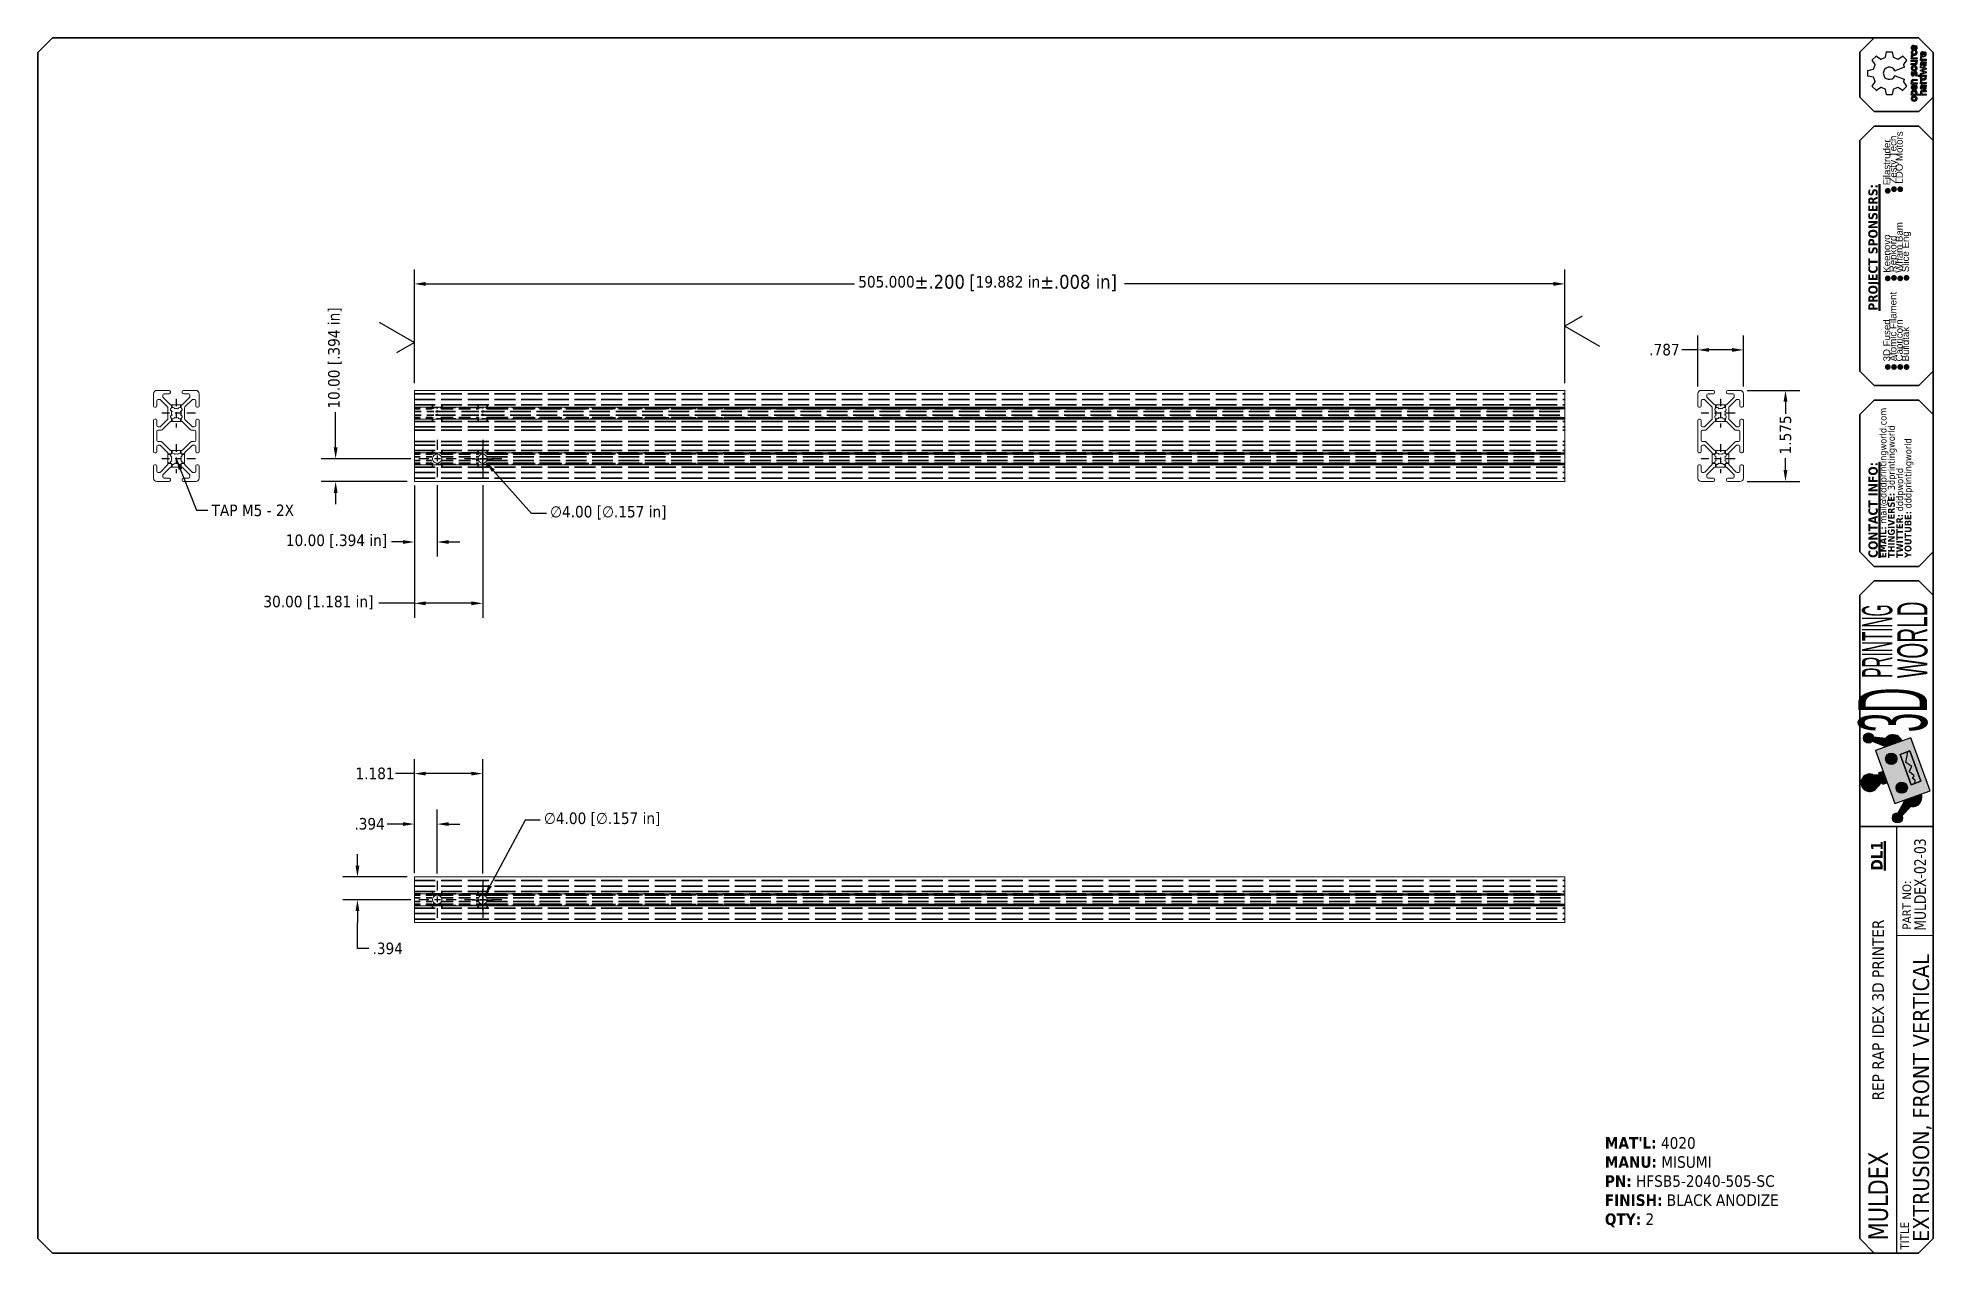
# Model space of a CAD drawing. Header units: inches. Extents: x 1 to 33.8, y 0.5 to 21.5.
import ezdxf

# ---------------------------------------------------------------- set-up
doc = ezdxf.new("R2010")
doc.units = ezdxf.units.IN
doc.header["$LTSCALE"] = 2
doc.header["$MEASUREMENT"] = 0
doc.linetypes.add('CHAIN', pattern=[0.7087, 0.4724, -0.0591, 0.1181, -0.0591])
doc.linetypes.add('DASHED', pattern=[0.2067, 0.1654, -0.0413])
doc.layers.get('0').update_dxf_attribs({"lineweight": 25})
for name, color, linetype, lineweight in [('Border (ANSI)', 7, 'Continuous', 50), ('Center Mark (ANSI)', 7, 'Continuous', 25), ('Dimension (ANSI)', 7, 'Continuous', 25), ('Hatch (ANSI)', 8, 'Continuous', 18), ('Hidden (ANSI)', 8, 'DASHED', 35), ('Sketch Geometry (ANSI)', 7, 'Continuous', 25), ('Symbol (ANSI)', 7, 'Continuous', 25), ('TITLE', 7, 'Continuous', 35), ('Title (ANSI)', 7, 'Continuous', 50), ('Title Text', 7, 'Continuous', 35), ('TITLE THIN', 7, 'Continuous', 25), ('Visible (ANSI)', 7, 'Continuous', 18)]:
    doc.layers.add(name, color=color, linetype=linetype, lineweight=lineweight)
doc.styles.add('Note Text (ANSI)', font='tahoma.ttf')
doc.styles.add('Text Style133', font='tahoma.ttf', dxfattribs={"width": 0.9})
doc.styles.add('Text Style260', font='tahomabd.ttf', dxfattribs={"width": 0.9})
doc.styles.add('Text Style71', font='tahoma.ttf')
doc.dimstyles.new('Default (ANSI)', dxfattribs={"dimscale": 2, "dimtxt": 0.1, "dimasz": 0.098425, "dimexe": 0.125, "dimexo": 0.0625, "dimgap": 0.031496, "dimtad": 0, "dimtih": 1, "dimtoh": 1, "dimdec": 3, "dimrnd": 1e-08, "dimzin": 4, "dimdsep": 46, "dimtxsty": 'Note Text (ANSI)', "dimcen": 0.09, "dimdle": 0.393701, "dimclrd": 256, "dimclre": 256, "dimclrt": 256, "dimadec": 0, "dimazin": 1, "dimtfac": 1.2, "dimtofl": 0, "dimtmove": 0, "dimatfit": 3, "dimfxl": 0, "dimtolj": 1, "dimtzin": 4, "dimlwd": -1, "dimlwe": -1, "dimarcsym": 0})
doc.dimstyles.new('Default (ANSI)$7', dxfattribs={"dimscale": 2, "dimtxt": 0.1, "dimasz": 0.098425, "dimexe": 0.125, "dimexo": 0.0625, "dimgap": 0.031496, "dimtad": 0, "dimtih": 1, "dimtoh": 1, "dimdec": 3, "dimrnd": 1e-08, "dimzin": 4, "dimdsep": 46, "dimtxsty": 'Note Text (ANSI)', "dimblk": 'CLOSED', "dimcen": 0.09, "dimdle": 0.393701, "dimclrd": 256, "dimclre": 256, "dimclrt": 256, "dimadec": 0, "dimazin": 1, "dimtfac": 1.2, "dimtofl": 0, "dimtmove": 0, "dimatfit": 3, "dimfxl": 0, "dimtolj": 1, "dimtzin": 4, "dimlwd": -1, "dimlwe": -1, "dimarcsym": 0})
doc.dimstyles.new('Default - mm [in] (ANSI)', dxfattribs={"dimscale": 2, "dimtxt": 0.1, "dimasz": 0.098425, "dimexe": 0.125, "dimexo": 0.063, "dimgap": 0.031496, "dimtad": 0, "dimtoh": 1, "dimlfac": 25.4, "dimrnd": 1e-08, "dimzin": 4, "dimdsep": 46, "dimtxsty": 'Note Text (ANSI)', "dimcen": 0.09, "dimdle": 0.393701, "dimclrd": 256, "dimclre": 256, "dimclrt": 256, "dimadec": 1, "dimazin": 1, "dimtfac": 1.2, "dimtofl": 0, "dimtmove": 0, "dimatfit": 3, "dimfxl": 0, "dimtolj": 1, "dimtzin": 4, "dimlwd": -1, "dimlwe": -1, "dimarcsym": 0})

msp = doc.modelspace()

# ---------------------------------------------------------------- texts
at = {"layer": 'Symbol (ANSI)', "insert": (4.002068, 13.43631), "char_height": 0.20000001, "width": 1.5066451, "attachment_point": 1, "style": 'Note Text (ANSI)'}
msp.add_mtext('\\fTahoma|b0|i0;TAP M5 - 2X', dxfattribs=at)
at = {"layer": 'Symbol (ANSI)', "insert": (28.077466, 2.503483), "char_height": 0.20000001, "width": 3.79666094, "attachment_point": 1, "line_spacing_factor": 0.987884, "style": 'Note Text (ANSI)'}
msp.add_mtext("\\fTahoma|b1|i0;\\H0.2000;MAT'L:\\fTahoma|b0|i0;\\H0.2000; 4020\\P\\fTahoma|b1|i0;\\H0.2000;MANU:\\fTahoma|b0|i0;\\H0.2000; MISUMI\\P\\fTahoma|b1|i0;\\H0.2000;PN:\\fTahoma|b0|i0;\\H0.2000; HFSB5-2040-505-SC\\P\\fTahoma|b1|i0;\\H0.2000;FINISH:\\fTahoma|b0|i0;\\H0.2000; BLACK ANODIZE\\P\\fTahoma|b1|i0;\\H0.2000;QTY:\\fTahoma|b0|i0;\\H0.2000; 2", dxfattribs=at)

# ---------------------------------------------------------------- blocks, each defined once
blk = doc.blocks.new('Borders B-Size')
at = {"layer": 'Border (ANSI)', "lineweight": 25}
blk.add_line((16.875, 10.625), (16.75, 10.75), dxfattribs=at)
at = {"layer": 'TITLE'}
for p, q in [((0.5, 10.625), (0.625, 10.75)), ((0.625, 10.75), (16.75, 10.75)), ((0.5, 0.375), (0.5, 10.625)), ((16.875, 10.625), (16.875, 0.375)), ((0.625, 0.25), (0.5, 0.375)), ((16.875, 0.375), (16.75, 0.25)), ((16.75, 0.25), (0.625, 0.25))]:
    blk.add_line(p, q, dxfattribs=at)
blk = doc.blocks.new('Title Blocks 3DPW')
at = {"layer": 'Hatch (ANSI)'}
h = blk.add_hatch(color=1, dxfattribs=at)
edge = h.paths.add_edge_path()
edge.add_arc((16.071, 4.737), 0.0439, 0, 360)
h = blk.add_hatch(color=1, dxfattribs=at)
edge = h.paths.add_edge_path()
edge.add_arc((16.284, 4.684), 0.0813, 20, 200)
edge.add_line((16.208, 4.656), (16.361, 4.712))
h = blk.add_hatch(color=1, dxfattribs=at)
edge = h.paths.add_edge_path()
edge.add_line((16.221, 4.735), (16.114, 4.748))
edge.add_arc((16.071, 4.737), 0.0439, -41.9066, 14.1327, ccw=False)
edge.add_line((16.104, 4.707), (16.205, 4.668))
edge.add_arc((16.286, 4.684), 0.0832, 141.5148, 190.7113, ccw=False)
for points in [[(16.604, 4.281), (16.437, 4.74), (16.132, 4.628), (16.299, 4.17)], [(16.429, 4.626), (16.345, 4.596), (16.441, 4.332), (16.525, 4.363)], [(16.197, 4.449), (16.16, 4.435), (16.196, 4.337), (16.233, 4.35)]]:
    blk.add_hatch(color=1, dxfattribs=at).paths.add_polyline_path(points)
h = blk.add_hatch(color=1, dxfattribs=at)
edge = h.paths.add_edge_path()
edge.add_arc((16.268, 4.557), 0.0488, 0, 360)
h = blk.add_hatch(color=1, dxfattribs=at)
edge = h.paths.add_edge_path()
edge.add_arc((16.143, 4.582), 0.164, 257.6776, 278.2464)
edge.add_line((16.166, 4.42), (16.191, 4.352))
edge.add_arc((16.277, 4.213), 0.164, 121.7536, 142.3224)
edge.add_arc((16.082, 4.351), 0.0753, 70.1096, 329.8904, ccw=False)
h = blk.add_hatch(color=1, dxfattribs=at)
edge = h.paths.add_edge_path()
edge.add_arc((16.359, 4.308), 0.0488, 0, 360)
h = blk.add_hatch(color=1, dxfattribs=at)
edge = h.paths.add_edge_path()
edge.add_line((16.38, 4.187), (16.328, 4.092))
edge.add_arc((16.322, 4.048), 0.0439, 25.8673, 81.9066, ccw=False)
edge.add_line((16.361, 4.067), (16.436, 4.146))
edge.add_arc((16.451, 4.226), 0.0813, 208.6841, 259.0898, ccw=False)
h = blk.add_hatch(color=1, dxfattribs=at)
edge = h.paths.add_edge_path()
edge.add_arc((16.451, 4.226), 0.0813, 200, 380)
edge.add_line((16.528, 4.253), (16.375, 4.198))
h = blk.add_hatch(color=1, dxfattribs=at)
edge = h.paths.add_edge_path()
edge.add_arc((16.322, 4.048), 0.0439, 0, 360)
at = {"layer": 'Sketch Geometry (ANSI)', "color": 7, "linetype": 'Continuous', "lineweight": 25}
for p, q in [((16.218, 10.621), (16.227, 10.665)), ((16.229, 10.667), (16.275, 10.667)), ((16.277, 10.665), (16.286, 10.621)), ((16.449, 10.678), (16.456, 10.671)), ((16.462, 10.722), (16.47, 10.722)), ((16.462, 10.691), (16.462, 10.712)), ((16.47, 10.722), (16.47, 10.691)), ((16.476, 10.671), (16.483, 10.678)), ((16.477, 10.714), (16.483, 10.721)), ((16.541, 10.667), (16.549, 10.667)), ((16.541, 10.637), (16.541, 10.657)), ((16.549, 10.667), (16.549, 10.637)), ((16.556, 10.659), (16.562, 10.666)), ((16.066, 10.458), (16.066, 10.504)), ((16.068, 10.506), (16.113, 10.515)), ((16.104, 10.597), (16.137, 10.629)), ((16.13, 10.556), (16.104, 10.594)), ((16.114, 10.516), (16.13, 10.554)), ((16.14, 10.629), (16.177, 10.604)), ((16.18, 10.603), (16.217, 10.619)), ((16.287, 10.619), (16.324, 10.603)), ((16.38, 10.533), (16.303, 10.502)), ((16.327, 10.604), (16.364, 10.629)), ((16.367, 10.629), (16.4, 10.597)), ((16.4, 10.594), (16.374, 10.556)), ((16.374, 10.554), (16.381, 10.537)), ((16.441, 10.605), (16.441, 10.615)), ((16.441, 10.615), (16.446, 10.615)), ((16.491, 10.605), (16.441, 10.605)), ((16.441, 10.594), (16.491, 10.594)), ((16.441, 10.584), (16.441, 10.594)), ((16.471, 10.584), (16.441, 10.584)), ((16.441, 10.554), (16.441, 10.564)), ((16.441, 10.564), (16.471, 10.564)), ((16.474, 10.554), (16.441, 10.554)), ((16.444, 10.639), (16.453, 10.631)), ((16.446, 10.615), (16.446, 10.615)), ((16.447, 10.497), (16.455, 10.491)), ((16.461, 10.615), (16.491, 10.615)), ((16.461, 10.475), (16.461, 10.484)), ((16.471, 10.482), (16.47, 10.473)), ((16.486, 10.584), (16.486, 10.584)), ((16.491, 10.584), (16.486, 10.584)), ((16.491, 10.615), (16.491, 10.605)), ((16.491, 10.594), (16.491, 10.584)), ((16.52, 10.592), (16.52, 10.602)), ((16.52, 10.602), (16.525, 10.602)), ((16.57, 10.592), (16.52, 10.592)), ((16.52, 10.529), (16.52, 10.54)), ((16.52, 10.54), (16.57, 10.524)), ((16.555, 10.52), (16.52, 10.529)), ((16.52, 10.508), (16.555, 10.52)), ((16.52, 10.501), (16.52, 10.508)), ((16.555, 10.49), (16.52, 10.501)), ((16.52, 10.48), (16.555, 10.49)), ((16.57, 10.486), (16.52, 10.47)), ((16.52, 10.47), (16.52, 10.48)), ((16.523, 10.626), (16.532, 10.619)), ((16.525, 10.602), (16.525, 10.603)), ((16.533, 10.552), (16.527, 10.544)), ((16.541, 10.571), (16.535, 10.571)), ((16.57, 10.515), (16.535, 10.505)), ((16.535, 10.505), (16.535, 10.505)), ((16.535, 10.505), (16.57, 10.494)), ((16.536, 10.581), (16.57, 10.581)), ((16.54, 10.602), (16.57, 10.602)), ((16.541, 10.558), (16.541, 10.571)), ((16.549, 10.571), (16.549, 10.559)), ((16.553, 10.571), (16.549, 10.571)), ((16.555, 10.52), (16.555, 10.52)), ((16.555, 10.49), (16.555, 10.49)), ((16.57, 10.571), (16.566, 10.571)), ((16.566, 10.571), (16.566, 10.571)), ((16.57, 10.602), (16.57, 10.592)), ((16.57, 10.581), (16.57, 10.571)), ((16.57, 10.524), (16.57, 10.515)), ((16.57, 10.494), (16.57, 10.486)), ((16.113, 10.448), (16.068, 10.456)), ((16.104, 10.369), (16.13, 10.406)), ((16.137, 10.334), (16.104, 10.366)), ((16.13, 10.409), (16.114, 10.446)), ((16.177, 10.359), (16.14, 10.333)), ((16.217, 10.344), (16.18, 10.359)), ((16.227, 10.297), (16.218, 10.342)), ((16.286, 10.342), (16.277, 10.297)), ((16.324, 10.359), (16.287, 10.344)), ((16.303, 10.46), (16.38, 10.429)), ((16.364, 10.333), (16.327, 10.359)), ((16.4, 10.366), (16.367, 10.334)), ((16.381, 10.426), (16.374, 10.409)), ((16.374, 10.406), (16.4, 10.369)), ((16.441, 10.388), (16.441, 10.398)), ((16.441, 10.398), (16.446, 10.398)), ((16.491, 10.388), (16.441, 10.388)), ((16.446, 10.398), (16.446, 10.398)), ((16.458, 10.428), (16.491, 10.428)), ((16.491, 10.418), (16.461, 10.418)), ((16.461, 10.398), (16.491, 10.398)), ((16.462, 10.379), (16.47, 10.379)), ((16.462, 10.349), (16.462, 10.37)), ((16.47, 10.379), (16.47, 10.349)), ((16.483, 10.456), (16.476, 10.462)), ((16.477, 10.371), (16.483, 10.379)), ((16.491, 10.428), (16.491, 10.418)), ((16.491, 10.398), (16.491, 10.388)), ((16.5, 10.464), (16.57, 10.464)), ((16.5, 10.454), (16.5, 10.464)), ((16.525, 10.454), (16.5, 10.454)), ((16.52, 10.4), (16.525, 10.4)), ((16.52, 10.39), (16.52, 10.4)), ((16.57, 10.39), (16.52, 10.39)), ((16.523, 10.423), (16.532, 10.416)), ((16.525, 10.4), (16.525, 10.4)), ((16.533, 10.35), (16.527, 10.342)), ((16.541, 10.369), (16.535, 10.369)), ((16.536, 10.378), (16.57, 10.378)), ((16.537, 10.331), (16.57, 10.331)), ((16.54, 10.4), (16.57, 10.4)), ((16.57, 10.321), (16.54, 10.321)), ((16.541, 10.355), (16.541, 10.369)), ((16.553, 10.369), (16.549, 10.369)), ((16.549, 10.369), (16.549, 10.357)), ((16.57, 10.454), (16.565, 10.454)), ((16.57, 10.369), (16.566, 10.369)), ((16.566, 10.369), (16.566, 10.368)), ((16.57, 10.464), (16.57, 10.454)), ((16.57, 10.4), (16.57, 10.39)), ((16.57, 10.378), (16.57, 10.369)), ((16.57, 10.331), (16.57, 10.321)), ((16.275, 10.295), (16.229, 10.295)), ((16.441, 10.301), (16.446, 10.301)), ((16.441, 10.291), (16.441, 10.301)), ((16.57, 10.291), (16.441, 10.291)), ((16.486, 10.301), (16.525, 10.301)), ((16.525, 10.301), (16.525, 10.302)), ((16.54, 10.301), (16.57, 10.301)), ((16.57, 10.301), (16.57, 10.291))]:
    blk.add_line(p, q, dxfattribs=at)
for centre, radius, start, end in [((16.229, 10.665), 0.0024, 90, 169.0803), ((16.275, 10.665), 0.0024, 10.9197, 90), ((16.461, 10.701), 0.0206, 158.6156, 180.4214), ((16.459, 10.701), 0.0189, 180.0752, 202.08), ((16.46, 10.661), 0.0195, 151.5208, 166.5968), ((16.463, 10.66), 0.0228, 166.7455, 180.2911), ((16.463, 10.66), 0.0229, 179.7374, 200.702), ((16.462, 10.701), 0.0213, 136.7102, 158.0092), ((16.465, 10.704), 0.0252, 202.4536, 220.6162), ((16.466, 10.661), 0.0252, 201.1988, 220.8731), ((16.467, 10.657), 0.0277, 131.119, 151.6902), ((16.46, 10.703), 0.0182, 111.7779, 137.4746), ((16.457, 10.697), 0.0144, 220.1865, 237.8028), ((16.459, 10.655), 0.0164, 220.4375, 236.522), ((16.46, 10.701), 0.0198, 237.9469, 252.2159), ((16.461, 10.701), 0.0106, 158.3805, 180.6676), ((16.461, 10.701), 0.0108, 179.3101, 201.3683), ((16.46, 10.702), 0.00974, 134.1212, 157.6707), ((16.46, 10.701), 0.00975, 202.0724, 225.7342), ((16.462, 10.661), 0.0118, 152.8624, 180.4307), ((16.466, 10.66), 0.0152, 178.8234, 200.5846), ((16.465, 10.659), 0.0147, 128.0999, 151.8937), ((16.461, 10.658), 0.00999, 201.2857, 230.0935), ((16.461, 10.699), 0.023, 89.0946, 111.0393), ((16.46, 10.701), 0.01, 109.5273, 134.1096), ((16.46, 10.701), 0.00984, 225.7564, 250.8078), ((16.463, 10.712), 0.031, 252.1466, 262.7094), ((16.462, 10.661), 0.0128, 231.1668, 255.607), ((16.462, 10.696), 0.0162, 91.4412, 109.2716), ((16.462, 10.707), 0.0159, 251.0898, 269.2867), ((16.466, 10.731), 0.0502, 262.6412, 270.3003), ((16.466, 10.673), 0.0254, 255.4692, 270.916), ((16.466, 10.731), 0.0504, 269.6643, 277.6529), ((16.466, 10.673), 0.0251, 269.0807, 284.5943), ((16.47, 10.707), 0.0157, 268.884, 288.7433), ((16.469, 10.711), 0.0295, 277.5251, 288.9593), ((16.47, 10.661), 0.0127, 284.4639, 308.968), ((16.472, 10.701), 0.00951, 289.1734, 317.0029), ((16.467, 10.659), 0.0145, 28.3187, 52.4701), ((16.466, 10.702), 0.0165, 24.3566, 46.1533), ((16.471, 10.658), 0.00999, 310.0482, 338.8155), ((16.471, 10.702), 0.0111, 317.2371, 340.2603), ((16.473, 10.699), 0.0178, 288.8975, 304.9265), ((16.47, 10.661), 0.0117, 359.5217, 27.3023), ((16.466, 10.66), 0.0153, 339.503, 1.1737), ((16.468, 10.703), 0.0143, 359.6571, 23.6584), ((16.468, 10.703), 0.0138, 340.7922, 0.7131), ((16.473, 10.655), 0.0162, 303.6202, 319.8366), ((16.468, 10.703), 0.0239, 36.8087, 49.738), ((16.476, 10.695), 0.0127, 305.1397, 325.1693), ((16.465, 10.657), 0.0274, 28.0894, 48.8938), ((16.463, 10.705), 0.0291, 324.945, 341.1171), ((16.466, 10.661), 0.0252, 319.4188, 339.0024), ((16.472, 10.705), 0.0194, 21.827, 36.6952), ((16.472, 10.661), 0.0196, 13.2753, 28.2454), ((16.466, 10.703), 0.0258, 359.8341, 21.7329), ((16.468, 10.703), 0.0236, 341.3784, 359.9589), ((16.468, 10.66), 0.0231, 339.4894, 0.2643), ((16.468, 10.66), 0.023, 359.7114, 13.1327), ((16.54, 10.647), 0.0206, 158.6156, 180.4214), ((16.539, 10.647), 0.0189, 180.0752, 202.08), ((16.541, 10.647), 0.0213, 136.7102, 158.0092), ((16.539, 10.649), 0.0182, 111.7779, 137.4746), ((16.54, 10.647), 0.0106, 158.3805, 180.6676), ((16.54, 10.647), 0.0108, 179.3101, 201.3683), ((16.539, 10.647), 0.00974, 134.1212, 157.6707), ((16.54, 10.644), 0.023, 89.0946, 111.0393), ((16.539, 10.647), 0.01, 109.5273, 134.1096), ((16.541, 10.641), 0.0162, 91.4412, 109.2716), ((16.545, 10.647), 0.0165, 24.3566, 46.1533), ((16.547, 10.648), 0.0143, 359.6571, 23.6584), ((16.547, 10.648), 0.0138, 340.7922, 0.7131), ((16.547, 10.648), 0.0239, 36.8087, 49.738), ((16.551, 10.651), 0.0194, 21.827, 36.6952), ((16.545, 10.649), 0.0258, 359.8341, 21.7329), ((16.547, 10.649), 0.0236, 341.3784, 359.9589), ((16.069, 10.504), 0.0024, 100.9197, 180), ((16.106, 10.595), 0.0024, 135, 214.0803), ((16.112, 10.517), 0.0024, 280.9197, 337.5), ((16.128, 10.555), 0.0024, 337.5, 34.0803), ((16.138, 10.627), 0.0024, 55.9197, 135), ((16.179, 10.606), 0.0024, 235.9197, 292.5), ((16.252, 10.481), 0.0525, 24.715, 335.285), ((16.216, 10.621), 0.0024, 292.5, 349.0803), ((16.288, 10.621), 0.0024, 190.9197, 247.5), ((16.302, 10.504), 0.0024, 204.715, 292.2104), ((16.325, 10.606), 0.0024, 247.5, 304.0803), ((16.366, 10.627), 0.0024, 45, 124.0803), ((16.376, 10.555), 0.0024, 145.9197, 202.5), ((16.379, 10.536), 0.0024, 292.2104, 22.5), ((16.398, 10.595), 0.0024, 325.9197, 45), ((16.456, 10.628), 0.0152, 159.5778, 180.0149), ((16.458, 10.628), 0.0176, 178.9719, 203.5952), ((16.456, 10.527), 0.0149, 151.128, 168.2552), ((16.465, 10.525), 0.0244, 168.2144, 180.5339), ((16.465, 10.524), 0.0249, 179.4483, 191.6727), ((16.456, 10.522), 0.0147, 191.6011, 208.9631), ((16.466, 10.479), 0.0249, 158.8127, 171.013), ((16.478, 10.477), 0.0372, 170.9821, 180.3203), ((16.459, 10.627), 0.0188, 141.4764, 159.2242), ((16.456, 10.627), 0.0149, 204.6481, 232.1528), ((16.47, 10.477), 0.0301, 140.1939, 158.6958), ((16.468, 10.52), 0.0293, 143.2752, 150.8322), ((16.468, 10.529), 0.0289, 209.3127, 216.9367), ((16.459, 10.526), 0.0182, 132.9867, 143.3611), ((16.459, 10.523), 0.018, 216.8644, 227.3349), ((16.46, 10.526), 0.019, 107.687, 132.5622), ((16.46, 10.524), 0.0191, 227.4454, 252.1631), ((16.461, 10.658), 0.02, 236.7023, 250.7747), ((16.469, 10.478), 0.0187, 158.5333, 180.971), ((16.463, 10.623), 0.013, 142.3875, 159.0251), ((16.46, 10.625), 0.00949, 159.277, 179.8107), ((16.461, 10.625), 0.0102, 179.9763, 220.6387), ((16.459, 10.526), 0.00819, 125.2476, 155.6935), ((16.462, 10.525), 0.0113, 156.7961, 181.309), ((16.462, 10.524), 0.0114, 178.6276, 203.1153), ((16.459, 10.523), 0.00794, 204.227, 235.4336), ((16.482, 10.472), 0.0333, 145.5378, 157.5274), ((16.459, 10.623), 0.00751, 219.9068, 250.2023), ((16.464, 10.666), 0.0285, 250.7799, 261.9072), ((16.461, 10.519), 0.0254, 95.0018, 106.3525), ((16.462, 10.522), 0.0131, 104.2741, 124.5232), ((16.461, 10.526), 0.0117, 233.956, 256.716), ((16.461, 10.529), 0.0252, 253.5165, 264.9645), ((16.461, 10.628), 0.0133, 250.6834, 271.2907), ((16.462, 10.517), 0.0185, 93.1026, 102.5317), ((16.462, 10.534), 0.0199, 258.4264, 267.0683), ((16.465, 10.477), 0.0683, 89.618, 95.4752), ((16.465, 10.572), 0.0676, 264.4737, 270.3849), ((16.466, 10.681), 0.0432, 261.8581, 270.288), ((16.466, 10.47), 0.0654, 89.6931, 93.7356), ((16.466, 10.583), 0.0689, 266.5187, 270.2847), ((16.486, 10.482), 0.0245, 167.8903, 176.353), ((16.478, 10.484), 0.0167, 157.0156, 167.9301), ((16.473, 10.486), 0.0111, 128.8604, 157.664), ((16.466, 10.681), 0.0431, 269.7094, 278.149), ((16.466, 10.475), 0.0704, 84.6089, 90.3843), ((16.466, 10.47), 0.065, 86.2515, 90.3069), ((16.466, 10.587), 0.0726, 269.7183, 273.3918), ((16.466, 10.574), 0.0698, 269.6128, 275.4414), ((16.475, 10.483), 0.0151, 108.2667, 128.4003), ((16.471, 10.57), 0.0134, 71.385, 90.9677), ((16.471, 10.577), 0.0134, 269.0323, 288.615), ((16.47, 10.517), 0.0184, 77.4572, 86.8799), ((16.47, 10.535), 0.0204, 272.8254, 281.4082), ((16.476, 10.481), 0.0173, 89.5139, 107.8756), ((16.477, 10.483), 0.00596, 142.4269, 163.1049), ((16.483, 10.481), 0.012, 162.8585, 175.777), ((16.468, 10.666), 0.0283, 278.0979, 289.2676), ((16.475, 10.484), 0.00388, 114.3188, 141.8458), ((16.471, 10.519), 0.0255, 73.7043, 85.1103), ((16.471, 10.53), 0.0252, 274.9225, 286.4264), ((16.474, 10.577), 0.0224, 269.7023, 279.9213), ((16.471, 10.522), 0.0126, 54.9173, 75.8092), ((16.471, 10.526), 0.0113, 283.0037, 306.5624), ((16.476, 10.483), 0.00467, 88.9745, 113.32), ((16.472, 10.575), 0.00892, 45.1895, 70.9121), ((16.472, 10.573), 0.00892, 289.0879, 314.8105), ((16.476, 10.484), 0.0136, 62.9044, 91.1221), ((16.476, 10.483), 0.00542, 60.65, 91.2583), ((16.471, 10.658), 0.0198, 289.2722, 303.4371), ((16.475, 10.571), 0.0166, 279.962, 292.4556), ((16.472, 10.526), 0.019, 47.4378, 72.313), ((16.473, 10.526), 0.00819, 24.3059, 54.7518), ((16.473, 10.523), 0.00794, 304.567, 335.7736), ((16.472, 10.524), 0.0191, 287.8369, 312.5546), ((16.476, 10.482), 0.00555, 28.7206, 58.8608), ((16.472, 10.574), 0.00934, 22.0539, 45.4135), ((16.472, 10.573), 0.00927, 314.6514, 338.3479), ((16.471, 10.48), 0.0112, 12.3644, 29.582), ((16.471, 10.574), 0.0102, 359.3414, 21.3617), ((16.471, 10.574), 0.0106, 339.0331, 0.7121), ((16.47, 10.525), 0.0113, 358.6908, 23.2038), ((16.47, 10.524), 0.0114, 336.8848, 1.3726), ((16.476, 10.568), 0.0136, 292.4432, 321.0292), ((16.465, 10.478), 0.0174, 359.481, 12.3413), ((16.476, 10.485), 0.0132, 32.5538, 61.4374), ((16.473, 10.527), 0.0174, 36.6414, 47.5999), ((16.474, 10.522), 0.0171, 312.0784, 323.1326), ((16.476, 10.572), 0.0149, 24.684, 52.0788), ((16.471, 10.573), 0.0205, 320.2119, 338.2027), ((16.465, 10.521), 0.0273, 28.6058, 36.7158), ((16.466, 10.528), 0.0269, 323.0721, 331.2511), ((16.469, 10.479), 0.0227, 14.9371, 33.4063), ((16.476, 10.527), 0.0151, 11.4728, 28.3092), ((16.476, 10.522), 0.0149, 331.6012, 348.6685), ((16.474, 10.571), 0.0174, 358.9844, 23.6352), ((16.476, 10.571), 0.0158, 338.5742, 359.9603), ((16.461, 10.478), 0.0302, 359.4941, 14.7412), ((16.466, 10.525), 0.0249, 359.4761, 11.5262), ((16.466, 10.524), 0.0254, 348.5844, 0.5413), ((16.535, 10.616), 0.0152, 159.5778, 180.0149), ((16.537, 10.615), 0.0176, 178.9719, 203.5952), ((16.54, 10.564), 0.0202, 147.2271, 167.0184), ((16.553, 10.561), 0.0332, 167.0415, 181.2351), ((16.545, 10.56), 0.0258, 178.7012, 189.9766), ((16.539, 10.559), 0.0193, 190.0271, 203.6907), ((16.544, 10.65), 0.0252, 202.4536, 220.6162), ((16.538, 10.614), 0.0188, 141.4764, 159.2242), ((16.535, 10.614), 0.0149, 204.6481, 232.1528), ((16.537, 10.558), 0.0172, 203.9753, 233.6836), ((16.533, 10.568), 0.0117, 112.4743, 144.7615), ((16.536, 10.642), 0.0144, 220.1865, 237.8028), ((16.539, 10.647), 0.0198, 237.9469, 252.2159), ((16.535, 10.564), 0.0166, 100.1137, 112.8405), ((16.538, 10.564), 0.00895, 148.4561, 169.8517), ((16.549, 10.562), 0.0202, 169.4285, 181.8308), ((16.553, 10.561), 0.0235, 179.6828, 187.3928), ((16.543, 10.56), 0.0138, 187.2721, 198.2655), ((16.539, 10.647), 0.00975, 202.0724, 225.7342), ((16.542, 10.611), 0.013, 142.3875, 159.0251), ((16.539, 10.612), 0.00949, 159.277, 179.8107), ((16.54, 10.612), 0.0102, 179.9763, 220.6387), ((16.536, 10.558), 0.00706, 203.3549, 241.3732), ((16.535, 10.566), 0.00515, 116.8816, 147.884), ((16.539, 10.647), 0.00984, 225.7564, 250.8078), ((16.538, 10.61), 0.00751, 219.9068, 250.2023), ((16.536, 10.556), 0.0247, 90.3995, 100.1685), ((16.542, 10.658), 0.031, 252.1466, 262.7094), ((16.535, 10.565), 0.00627, 88.2297, 115.3897), ((16.54, 10.616), 0.0133, 250.6834, 271.2907), ((16.541, 10.652), 0.0159, 251.0898, 269.2867), ((16.545, 10.677), 0.0502, 262.6412, 270.3003), ((16.561, 10.557), 0.0204, 179.6255, 199.0471), ((16.554, 10.555), 0.0125, 199.4391, 226.4104), ((16.545, 10.677), 0.0504, 269.6643, 277.6529), ((16.555, 10.556), 0.0142, 226.4537, 249.0817), ((16.549, 10.652), 0.0157, 268.884, 288.7433), ((16.566, 10.56), 0.0171, 180.933, 193.5365), ((16.557, 10.557), 0.00783, 193.1706, 214.3989), ((16.555, 10.558), 0.016, 249.6807, 270.6254), ((16.554, 10.556), 0.0047, 214.9729, 244.8426), ((16.548, 10.656), 0.0295, 277.5251, 288.9593), ((16.555, 10.557), 0.00571, 246.1753, 272.3934), ((16.553, 10.556), 0.0153, 74.1942, 91.5423), ((16.551, 10.646), 0.00951, 289.1734, 317.0029), ((16.555, 10.556), 0.00507, 269.6403, 296.8172), ((16.556, 10.557), 0.015, 269.2541, 292.5307), ((16.555, 10.565), 0.0061, 57.0085, 73.0083), ((16.554, 10.557), 0.00642, 297.7319, 320.938), ((16.55, 10.647), 0.0111, 317.2371, 340.2603), ((16.552, 10.645), 0.0178, 288.8975, 304.9265), ((16.557, 10.567), 0.00375, 34.725, 56.8553), ((16.554, 10.558), 0.00671, 318.7723, 345.945), ((16.552, 10.564), 0.00939, 7.8643, 29.9368), ((16.533, 10.561), 0.0285, 358.3489, 8.8432), ((16.546, 10.56), 0.0155, 345.5682, 1.0575), ((16.556, 10.556), 0.0139, 293.364, 317.9112), ((16.555, 10.641), 0.0127, 305.1397, 325.1693), ((16.542, 10.65), 0.0291, 324.945, 341.1171), ((16.562, 10.564), 0.00804, 21.5509, 62.1103), ((16.556, 10.556), 0.0137, 315.534, 341.3573), ((16.555, 10.561), 0.015, 8.4169, 21.9976), ((16.547, 10.559), 0.0232, 341.5932, 359.7033), ((16.543, 10.559), 0.0276, 359.5741, 8.5974), ((16.069, 10.458), 0.0024, 180, 259.0803), ((16.106, 10.368), 0.0024, 145.9197, 225), ((16.112, 10.445), 0.0024, 22.5, 79.0803), ((16.128, 10.408), 0.0024, 325.9197, 22.5), ((16.138, 10.335), 0.0024, 225, 304.0803), ((16.179, 10.357), 0.0024, 67.5, 124.0803), ((16.216, 10.341), 0.0024, 10.9197, 67.5), ((16.288, 10.341), 0.0024, 112.5, 169.0803), ((16.302, 10.458), 0.0024, 67.7896, 155.285), ((16.325, 10.357), 0.0024, 55.9197, 112.5), ((16.366, 10.335), 0.0024, 235.9197, 315), ((16.376, 10.408), 0.0024, 157.5, 214.0803), ((16.379, 10.427), 0.0024, 337.5, 67.7896), ((16.398, 10.368), 0.0024, 315, 34.0803), ((16.466, 10.477), 0.0256, 179.4199, 195.8234), ((16.456, 10.411), 0.0154, 158.2225, 179.8934), ((16.458, 10.411), 0.0176, 178.9719, 203.5952), ((16.461, 10.359), 0.0206, 158.6154, 180.4212), ((16.459, 10.359), 0.0189, 180.0746, 202.0793), ((16.455, 10.315), 0.0139, 151.0876, 167.1072), ((16.459, 10.314), 0.0185, 167.2154, 180.4068), ((16.46, 10.475), 0.0191, 196.0778, 216.0294), ((16.461, 10.409), 0.0207, 140.0888, 157.8731), ((16.456, 10.41), 0.0149, 204.6481, 232.1528), ((16.462, 10.359), 0.0213, 136.7131, 158.0121), ((16.465, 10.362), 0.0252, 202.4569, 220.6195), ((16.458, 10.314), 0.0177, 128.1432, 151.3746), ((16.454, 10.471), 0.0123, 215.6509, 245.0354), ((16.456, 10.414), 0.0137, 112.561, 140.9722), ((16.46, 10.361), 0.0182, 111.7771, 137.4737), ((16.457, 10.355), 0.0144, 220.185, 237.8014), ((16.456, 10.316), 0.0151, 101.05, 127.2642), ((16.456, 10.474), 0.0156, 246.1924, 271.215), ((16.46, 10.359), 0.0198, 237.936, 252.205), ((16.467, 10.477), 0.0166, 178.9383, 193.0384), ((16.456, 10.474), 0.00602, 192.2319, 220.0442), ((16.457, 10.411), 0.0165, 100.0188, 112.5334), ((16.461, 10.359), 0.0106, 158.382, 180.6691), ((16.461, 10.359), 0.0108, 179.3087, 201.3668), ((16.46, 10.408), 0.00934, 134.3341, 157.7662), ((16.461, 10.408), 0.0101, 158.471, 180.6586), ((16.461, 10.408), 0.0105, 179.2873, 201.1315), ((16.46, 10.408), 0.00926, 201.8301, 225.6015), ((16.46, 10.359), 0.00974, 134.1117, 157.6612), ((16.46, 10.359), 0.00975, 202.0747, 225.7365), ((16.459, 10.313), 0.00852, 150.8277, 168.5756), ((16.456, 10.474), 0.00555, 221.4812, 271.4027), ((16.457, 10.314), 0.00595, 104.9122, 150.4825), ((16.46, 10.409), 0.00903, 109.1911, 134.6199), ((16.46, 10.407), 0.00903, 225.3801, 250.8089), ((16.461, 10.356), 0.023, 89.0946, 111.0393), ((16.46, 10.359), 0.01, 109.5307, 134.1129), ((16.46, 10.359), 0.00984, 225.7497, 250.8011), ((16.46, 10.295), 0.0363, 92.378, 100.2734), ((16.458, 10.406), 0.0222, 89.7153, 99.9955), ((16.463, 10.37), 0.031, 252.1581, 262.7209), ((16.466, 10.283), 0.0379, 89.4769, 105.6873), ((16.456, 10.472), 0.00371, 270.0099, 295.0046), ((16.456, 10.474), 0.015, 268.9954, 291.1962), ((16.461, 10.405), 0.0133, 89.0567, 108.7023), ((16.461, 10.411), 0.0133, 251.2977, 270.9433), ((16.462, 10.353), 0.0162, 91.4445, 109.2749), ((16.462, 10.364), 0.0159, 251.0898, 269.2867), ((16.455, 10.474), 0.00505, 295.5378, 315.883), ((16.465, 10.192), 0.139, 89.7431, 92.9567), ((16.455, 10.473), 0.00488, 317.3054, 344.3118), ((16.466, 10.389), 0.0502, 262.6312, 270.2902), ((16.447, 10.476), 0.0138, 343.4338, 356.8597), ((16.457, 10.47), 0.0114, 291.973, 318.727), ((16.454, 10.473), 0.0155, 318.5177, 338.5597), ((16.466, 10.389), 0.0504, 269.6667, 277.6553), ((16.467, 10.194), 0.138, 87.0287, 90.2556), ((16.466, 10.284), 0.0376, 74.2355, 90.5513), ((16.451, 10.474), 0.0191, 338.896, 356.2886), ((16.47, 10.364), 0.0157, 268.8901, 288.7494), ((16.469, 10.368), 0.0295, 277.5321, 288.9663), ((16.472, 10.294), 0.0366, 79.7587, 87.59), ((16.472, 10.358), 0.00951, 289.1765, 317.006), ((16.46, 10.478), 0.0222, 315.0911, 337.488), ((16.466, 10.359), 0.0165, 24.3582, 46.1549), ((16.475, 10.314), 0.00592, 29.2825, 74.9301), ((16.471, 10.359), 0.0111, 317.2381, 340.2613), ((16.473, 10.357), 0.0178, 288.896, 304.9249), ((16.476, 10.316), 0.0147, 52.3774, 79.1507), ((16.46, 10.478), 0.0223, 338.1664, 0.5271), ((16.473, 10.313), 0.00856, 11.3396, 28.9927), ((16.468, 10.36), 0.0143, 359.6571, 23.6584), ((16.468, 10.36), 0.0138, 340.7928, 0.7136), ((16.459, 10.478), 0.0331, 316.3686, 337.5526), ((16.468, 10.36), 0.0239, 36.8097, 49.7391), ((16.476, 10.353), 0.0127, 305.1424, 325.172), ((16.475, 10.314), 0.0169, 28.0707, 52.4117), ((16.463, 10.362), 0.0291, 324.9445, 341.1166), ((16.472, 10.363), 0.0194, 21.8245, 36.6928), ((16.461, 10.477), 0.0308, 338.1654, 0.3787), ((16.466, 10.361), 0.0258, 359.8349, 21.7337), ((16.468, 10.361), 0.0236, 341.3786, 359.9591), ((16.477, 10.315), 0.0141, 12.5621, 28.2816), ((16.472, 10.314), 0.019, 359.6023, 12.4723), ((16.534, 10.441), 0.0147, 152.7802, 180.8008), ((16.538, 10.441), 0.0188, 179.5877, 192.684), ((16.534, 10.44), 0.0139, 192.7813, 208.8071), ((16.535, 10.413), 0.0152, 159.5778, 180.0149), ((16.537, 10.413), 0.0176, 178.9719, 203.5952), ((16.54, 10.362), 0.0202, 147.2271, 167.0184), ((16.553, 10.359), 0.0332, 167.0415, 181.2351), ((16.545, 10.358), 0.0258, 178.7012, 189.9766), ((16.539, 10.357), 0.0193, 190.0271, 203.6907), ((16.535, 10.315), 0.0154, 158.2225, 179.8934), ((16.545, 10.435), 0.0266, 136.3534, 152.0459), ((16.536, 10.441), 0.0169, 208.4235, 232.6562), ((16.538, 10.412), 0.0188, 141.4764, 159.2242), ((16.535, 10.412), 0.0149, 204.6481, 232.1528), ((16.537, 10.356), 0.0172, 203.9753, 233.6836), ((16.54, 10.312), 0.0207, 140.0888, 157.8731), ((16.533, 10.366), 0.0117, 112.4743, 144.7615), ((16.535, 10.317), 0.0137, 112.561, 140.9722), ((16.535, 10.439), 0.0146, 232.0537, 259.278), ((16.535, 10.362), 0.0166, 100.1137, 112.8405), ((16.538, 10.362), 0.00895, 148.4561, 169.8517), ((16.549, 10.359), 0.0202, 169.4285, 181.8308), ((16.553, 10.359), 0.0235, 179.6828, 187.3928), ((16.543, 10.357), 0.0138, 187.2721, 198.2655), ((16.536, 10.315), 0.0165, 100.0188, 112.5334), ((16.538, 10.445), 0.00821, 149.7115, 168.0249), ((16.544, 10.444), 0.0143, 167.9371, 180.5991), ((16.545, 10.444), 0.0153, 179.423, 191.4217), ((16.538, 10.442), 0.0086, 191.303, 208.9236), ((16.542, 10.408), 0.013, 142.3875, 159.0251), ((16.539, 10.41), 0.00949, 159.277, 179.8107), ((16.54, 10.41), 0.0102, 179.9763, 220.6387), ((16.536, 10.356), 0.00706, 203.3549, 241.3732), ((16.539, 10.312), 0.00934, 134.3341, 157.7662), ((16.536, 10.446), 0.00615, 104.1325, 149.0105), ((16.536, 10.441), 0.00591, 209.2, 254.9234), ((16.535, 10.364), 0.00515, 116.8816, 147.884), ((16.539, 10.461), 0.0373, 260.0189, 267.661), ((16.538, 10.408), 0.00751, 219.9068, 250.2023), ((16.536, 10.354), 0.0247, 90.3995, 100.1685), ((16.539, 10.312), 0.00903, 109.1911, 134.6199), ((16.535, 10.362), 0.00627, 88.2297, 115.3897), ((16.537, 10.309), 0.0222, 89.7153, 99.9955), ((16.545, 10.471), 0.0374, 254.1988, 270.5209), ((16.545, 10.416), 0.038, 89.9031, 105.6622), ((16.54, 10.413), 0.0133, 250.6834, 271.2907), ((16.54, 10.308), 0.0133, 89.0567, 108.7023), ((16.544, 10.565), 0.141, 267.1072, 270.2502), ((16.561, 10.355), 0.0204, 179.6255, 199.0471), ((16.554, 10.353), 0.0125, 199.4391, 226.4104), ((16.545, 10.415), 0.0386, 74.4582, 90.2119), ((16.545, 10.472), 0.038, 269.3774, 285.6759), ((16.546, 10.568), 0.144, 269.753, 272.8566), ((16.555, 10.354), 0.0142, 226.4537, 249.0817), ((16.566, 10.357), 0.0171, 180.933, 193.5365), ((16.557, 10.355), 0.00783, 193.1706, 214.3989), ((16.555, 10.356), 0.016, 249.6807, 270.6254), ((16.554, 10.353), 0.0047, 214.9729, 244.8426), ((16.555, 10.354), 0.00571, 246.1753, 272.3934), ((16.551, 10.462), 0.0382, 272.3094, 279.8564), ((16.553, 10.353), 0.0153, 74.1942, 91.5423), ((16.554, 10.446), 0.00615, 30.9892, 75.8672), ((16.555, 10.354), 0.00507, 269.6403, 296.8172), ((16.556, 10.355), 0.015, 269.2541, 292.5307), ((16.554, 10.441), 0.00591, 285.0768, 330.8002), ((16.555, 10.362), 0.0061, 57.0085, 73.0083), ((16.554, 10.355), 0.00642, 297.7319, 320.938), ((16.555, 10.439), 0.0142, 280.407, 308.2613), ((16.552, 10.445), 0.00821, 11.9751, 30.2885), ((16.552, 10.442), 0.0086, 331.0764, 348.697), ((16.557, 10.364), 0.00375, 34.725, 56.8553), ((16.554, 10.355), 0.00671, 318.7723, 345.945), ((16.546, 10.444), 0.0143, 359.4001, 12.0621), ((16.545, 10.444), 0.0153, 348.5791, 0.5778), ((16.552, 10.362), 0.00939, 7.8643, 29.9368), ((16.533, 10.359), 0.0285, 358.3489, 8.8432), ((16.546, 10.358), 0.0155, 345.5682, 1.0575), ((16.556, 10.353), 0.0139, 293.364, 317.9112), ((16.554, 10.441), 0.0162, 306.7888, 332.1312), ((16.553, 10.441), 0.0176, 24.5877, 48.3328), ((16.562, 10.361), 0.00804, 21.5509, 62.1103), ((16.556, 10.354), 0.0137, 315.534, 341.3573), ((16.553, 10.441), 0.017, 359.4046, 23.7409), ((16.556, 10.44), 0.0141, 331.8222, 347.5468), ((16.555, 10.359), 0.015, 8.4169, 21.9976), ((16.547, 10.357), 0.0232, 341.5932, 359.7033), ((16.551, 10.441), 0.0193, 347.626, 0.403), ((16.543, 10.357), 0.0276, 359.5741, 8.5974), ((16.229, 10.298), 0.0024, 190.9197, 270), ((16.275, 10.298), 0.0024, 270, 349.0803), ((16.457, 10.314), 0.0169, 179.3865, 203.8978), ((16.456, 10.264), 0.0149, 151.128, 168.2552), ((16.465, 10.262), 0.0244, 168.2141, 180.5336), ((16.465, 10.262), 0.0249, 179.447, 191.6715), ((16.456, 10.26), 0.0147, 191.6017, 208.9638), ((16.458, 10.315), 0.0175, 204.7674, 228.699), ((16.468, 10.257), 0.0293, 143.2752, 150.8322), ((16.468, 10.267), 0.0289, 209.3202, 216.9443), ((16.459, 10.264), 0.0182, 132.9833, 143.3577), ((16.459, 10.26), 0.018, 216.8608, 227.3313), ((16.46, 10.263), 0.019, 107.6861, 132.5614), ((16.46, 10.261), 0.0191, 227.4483, 252.166), ((16.466, 10.311), 0.0151, 168.4606, 180.5794), ((16.465, 10.311), 0.0145, 179.3996, 191.9589), ((16.459, 10.31), 0.00828, 191.8648, 210.1358), ((16.459, 10.263), 0.00819, 125.2451, 155.691), ((16.462, 10.262), 0.0113, 156.7957, 181.3087), ((16.462, 10.262), 0.0114, 178.6263, 203.114), ((16.459, 10.26), 0.00794, 204.222, 235.4285), ((16.457, 10.309), 0.00609, 210.7699, 256.0784), ((16.461, 10.257), 0.0254, 94.9985, 106.3492), ((16.462, 10.259), 0.0131, 104.2724, 124.5216), ((16.461, 10.263), 0.0117, 233.9643, 256.7243), ((16.461, 10.267), 0.0252, 253.5055, 264.9534), ((16.466, 10.34), 0.039, 254.6714, 270.1808), ((16.462, 10.254), 0.0185, 93.1081, 102.5372), ((16.462, 10.271), 0.0199, 258.432, 267.0738), ((16.465, 10.214), 0.0683, 89.6168, 95.474), ((16.465, 10.309), 0.0676, 264.4751, 270.3862), ((16.466, 10.207), 0.0654, 89.6894, 93.732), ((16.466, 10.32), 0.0689, 266.5206, 270.2865), ((16.466, 10.34), 0.0387, 269.8182, 285.3958), ((16.466, 10.212), 0.0704, 84.6101, 90.3855), ((16.466, 10.207), 0.065, 86.2552, 90.3106), ((16.466, 10.324), 0.0726, 269.7165, 273.39), ((16.466, 10.311), 0.0698, 269.6115, 275.4401), ((16.47, 10.254), 0.0184, 77.4517, 86.8744), ((16.47, 10.272), 0.0204, 272.82, 281.4028), ((16.471, 10.257), 0.0255, 73.7076, 85.1136), ((16.471, 10.267), 0.0252, 274.9335, 286.4373), ((16.471, 10.26), 0.0126, 54.9189, 75.8109), ((16.471, 10.263), 0.0113, 282.9954, 306.5541), ((16.475, 10.309), 0.00607, 284.0186, 329.384), ((16.472, 10.263), 0.019, 47.4386, 72.3139), ((16.473, 10.263), 0.00819, 24.3084, 54.7543), ((16.473, 10.26), 0.00794, 304.5721, 335.7786), ((16.472, 10.261), 0.0191, 287.834, 312.5517), ((16.473, 10.31), 0.0083, 329.9825, 348.1921), ((16.466, 10.311), 0.0152, 359.4224, 11.4572), ((16.467, 10.311), 0.0146, 348.0958, 0.5991), ((16.47, 10.262), 0.0113, 358.6911, 23.2041), ((16.47, 10.262), 0.0114, 336.8861, 1.3739), ((16.473, 10.264), 0.0174, 36.6448, 47.6033), ((16.474, 10.259), 0.0171, 312.082, 323.1362), ((16.468, 10.319), 0.0244, 315.4674, 332.5713), ((16.465, 10.258), 0.0273, 28.6058, 36.7158), ((16.466, 10.265), 0.0269, 323.0646, 331.2436), ((16.476, 10.264), 0.0151, 11.4728, 28.3092), ((16.476, 10.26), 0.0149, 331.6006, 348.6678), ((16.476, 10.314), 0.0151, 333.6307, 0.9321), ((16.466, 10.262), 0.0249, 359.4764, 11.5265), ((16.466, 10.262), 0.0254, 348.5856, 0.5425), ((16.537, 10.314), 0.0176, 178.9719, 203.5952), ((16.535, 10.313), 0.0149, 204.6481, 232.1528), ((16.54, 10.311), 0.0101, 158.471, 180.6586), ((16.54, 10.311), 0.0105, 179.2873, 201.1315), ((16.539, 10.311), 0.00926, 201.8301, 225.6015), ((16.539, 10.311), 0.00903, 225.3801, 250.8089), ((16.54, 10.315), 0.0133, 251.2977, 270.9433)]:
    blk.add_arc(centre, radius, start, end, dxfattribs=at)
at = {"layer": 'TITLE'}
for p, q in [((16.121, 10.787), (15.996, 10.662)), ((15.996, 10.275), (15.996, 10.662)), ((16.121, 10.787), (16.505, 10.787)), ((16.121, 10.15), (15.996, 10.275)), ((16.63, 10.275), (16.505, 10.15)), ((16.121, 10.025), (15.996, 9.9)), ((16.505, 10.15), (16.121, 10.15)), ((16.121, 10.025), (16.505, 10.025)), ((16.505, 10.025), (16.63, 9.9)), ((15.996, 7.907), (15.996, 9.9)), ((16.121, 7.782), (15.996, 7.907)), ((16.63, 7.907), (16.505, 7.782)), ((16.505, 7.782), (16.121, 7.782)), ((16.121, 7.657), (15.996, 7.532)), ((16.121, 7.657), (16.505, 7.657)), ((16.505, 7.657), (16.63, 7.532)), ((15.996, 6.345), (15.996, 7.532)), ((16.121, 6.22), (15.996, 6.345)), ((16.63, 6.345), (16.505, 6.22)), ((16.121, 6.095), (15.996, 5.97)), ((16.505, 6.22), (16.121, 6.22)), ((16.121, 6.095), (16.505, 6.095)), ((16.505, 6.095), (16.63, 5.97)), ((15.996, 3.974), (15.996, 5.97)), ((15.996, 3.974), (16.63, 3.974)), ((15.996, 0.412), (15.996, 3.974)), ((15.996, 0.412), (16.121, 0.287)), ((16.505, 0.287), (16.121, 0.287))]:
    blk.add_line(p, q, dxfattribs=at)
at = {"layer": 'Title (ANSI)', "lineweight": 18}
for p, q in [((16.205, 4.668), (16.104, 4.707)), ((16.221, 4.735), (16.114, 4.748)), ((16.208, 4.656), (16.361, 4.712)), ((16.233, 4.35), (16.197, 4.449)), ((16.191, 4.352), (16.166, 4.42)), ((16.375, 4.198), (16.528, 4.253)), ((16.311, 3.032), (16.623, 3.032))]:
    blk.add_line(p, q, dxfattribs=at)
at = {"layer": 'Title (ANSI)', "lineweight": 25}
for p, q in [((16.437, 4.74), (16.132, 4.628)), ((16.132, 4.628), (16.299, 4.17)), ((16.429, 4.626), (16.345, 4.596)), ((16.345, 4.596), (16.441, 4.332)), ((16.395, 4.527), (16.41, 4.619)), ((16.525, 4.363), (16.429, 4.626)), ((16.604, 4.281), (16.437, 4.74)), ((16.16, 4.435), (16.197, 4.449)), ((16.196, 4.337), (16.16, 4.435)), ((16.447, 4.49), (16.395, 4.527)), ((16.423, 4.449), (16.447, 4.49)), ((16.466, 4.41), (16.423, 4.449)), ((16.233, 4.35), (16.196, 4.337)), ((16.299, 4.17), (16.604, 4.281)), ((16.441, 4.332), (16.525, 4.363)), ((16.452, 4.386), (16.466, 4.41)), ((16.474, 4.373), (16.452, 4.386)), ((16.473, 4.344), (16.474, 4.373)), ((16.328, 4.092), (16.38, 4.187)), ((16.436, 4.146), (16.361, 4.067))]:
    blk.add_line(p, q, dxfattribs=at)
for centre, radius in [((16.071, 4.737), 0.0439), ((16.268, 4.557), 0.0488), ((16.359, 4.308), 0.0488), ((16.322, 4.048), 0.0439)]:
    blk.add_circle(centre, radius, dxfattribs=at)
for centre, radius, start, end in [((16.284, 4.684), 0.0813, 20, 200), ((16.082, 4.351), 0.0753, 70.1096, 329.8904), ((16.143, 4.582), 0.164, 257.6776, 278.2464), ((16.143, 4.582), 0.164, 257.6776, 278.2464), ((16.277, 4.213), 0.164, 121.7536, 142.3224), ((16.277, 4.213), 0.164, 121.7536, 142.3224), ((16.451, 4.226), 0.0813, 200, 20)]:
    blk.add_arc(centre, radius, start, end, dxfattribs=at)
at = {"layer": 'Title (ANSI)', "lineweight": 18}
for centre, radius, start, end in [((16.071, 4.737), 0.0439, 318.0934, 14.1327), ((16.286, 4.684), 0.0832, 141.5148, 190.7113), ((16.451, 4.226), 0.0813, 208.6841, 259.0898), ((16.322, 4.048), 0.0439, 25.8673, 81.9066)]:
    blk.add_arc(centre, radius, start, end, dxfattribs=at)
at = {"layer": 'TITLE THIN'}
blk.add_line((16.316, 0.287), (16.316, 3.974), dxfattribs=at)
at = {"layer": 'Visible (ANSI)', "lineweight": 18}
for p, q in [((16.104, 4.707), (16.205, 4.668)), ((16.221, 4.735), (16.114, 4.748)), ((16.132, 4.628), (16.299, 4.17)), ((16.16, 4.435), (16.196, 4.337))]:
    blk.add_line(p, q, dxfattribs=at)
at = {"layer": 'Visible (ANSI)', "lineweight": 25}
for p, q in [((16.437, 4.74), (16.132, 4.628)), ((16.345, 4.596), (16.429, 4.626)), ((16.441, 4.332), (16.345, 4.596)), ((16.395, 4.527), (16.41, 4.619)), ((16.429, 4.626), (16.525, 4.363)), ((16.604, 4.281), (16.437, 4.74)), ((16.197, 4.449), (16.16, 4.435)), ((16.447, 4.49), (16.395, 4.527)), ((16.423, 4.449), (16.447, 4.49)), ((16.466, 4.41), (16.423, 4.449)), ((16.141, 4.305), (16.147, 4.313)), ((16.196, 4.337), (16.233, 4.35)), ((16.299, 4.17), (16.604, 4.281)), ((16.525, 4.363), (16.441, 4.332)), ((16.452, 4.386), (16.466, 4.41)), ((16.474, 4.373), (16.452, 4.386)), ((16.473, 4.344), (16.474, 4.373)), ((16.38, 4.187), (16.328, 4.092)), ((16.361, 4.067), (16.436, 4.146))]:
    blk.add_line(p, q, dxfattribs=at)
for centre, radius in [((16.071, 4.737), 0.0439), ((16.268, 4.557), 0.0488), ((16.359, 4.308), 0.0488)]:
    blk.add_circle(centre, radius, dxfattribs=at)
at = {"layer": 'Visible (ANSI)', "lineweight": 18}
blk.add_circle((16.322, 4.048), 0.0439, dxfattribs=at)
at = {"layer": 'Visible (ANSI)', "lineweight": 25}
for centre, radius, start, end in [((16.284, 4.684), 0.0813, 20, 200), ((16.143, 4.582), 0.164, 257.6776, 278.2464), ((16.277, 4.213), 0.164, 121.7536, 142.3224), ((16.451, 4.226), 0.0813, 200, 20)]:
    blk.add_arc(centre, radius, start, end, dxfattribs=at)
at = {"layer": 'TITLE', "color": 7, "style": 'Text Style133', "width": 0.9}
blk.add_attdef('PART_NUMBER_001', (16.567, 3.073), '', height=0.1, rotation=90, dxfattribs=at)
at = {"layer": 'TITLE', "color": 7, "style": 'Text Style71'}
blk.add_attdef('DESCRIPTION_001', (16.595, 0.384), '', height=0.14, rotation=90, dxfattribs=at)
at = {"layer": 'Title (ANSI)', "char_height": 0.1, "width": 2.94485, "rotation": 90, "style": 'Note Text (ANSI)'}
for s, insert, attachment_point, line_spacing_factor in [('\\fSegoe UI Symbol|b0|i0;\\H0.0400;●\\fSegoe UI Symbol|b0|i0;\\H0.0600; \\fArial|b0|i0;\\H0.0600;3D Fused              \\fSegoe UI Symbol|b0|i0;\\H0.0400;●\\fSegoe UI Symbol|b0|i0;\\H0.0600; \\fArial|b0|i0;\\H0.0600;Keenovo               \\fSegoe UI Symbol|b0|i0;\\H0.0400;●\\fSegoe UI Symbol|b0|i0;\\H0.0600; \\fArial|b0|i0;\\H0.0600;Filastruder \\fSegoe UI Symbol|b0|i0;\\H0.0600;\\P\\fSegoe UI Symbol|b0|i0;\\H0.0400;●\\fSegoe UI Symbol|b0|i0;\\H0.0600; \\fArial|b0|i0;\\H0.0600;Atomic Filament    \\fSegoe UI Symbol|b0|i0;\\H0.0400;●\\fSegoe UI Symbol|b0|i0;\\H0.0600; \\fArial|b0|i0;\\H0.0600;Repkord                \\fSegoe UI Symbol|b0|i0;\\H0.0400;●\\fSegoe UI Symbol|b0|i0;\\H0.0600; \\fArial|b0|i0;\\H0.0600;Zesty Tech\\P\\fSegoe UI Symbol|b0|i0;\\H0.0400;●\\fSegoe UI Symbol|b0|i0;\\H0.0600; \\fArial|b0|i0;\\H0.0600;Capricorn              \\fSegoe UI Symbol|b0|i0;\\H0.0400;●\\fSegoe UI Symbol|b0|i0;\\H0.0600; \\fArial|b0|i0;\\H0.0600;Wham Bam           \\fSegoe UI Symbol|b0|i0;\\H0.0400;●\\fSegoe UI Symbol|b0|i0;\\H0.0600; \\fArial|b0|i0;\\H0.0600;LDO Motors\\P\\fSegoe UI Symbol|b0|i0;\\H0.0400;●\\fSegoe UI Symbol|b0|i0;\\H0.0600; \\fArial|b0|i0;\\H0.0600;Buildtak                 \\fSegoe UI Symbol|b0|i0;\\H0.0400;●\\fSegoe UI Symbol|b0|i0;\\H0.0600; \\fArial|b0|i0;\\H0.0600;Slice Eng\\P\\fArial|b0|i0;\\H0.0600;\\P\\fArial|b0|i0;\\H0.0600;\\P\\fArial|b0|i0;\\H0.0600;\\P\\fTahoma|b1|i0;\\H0.0850;\\P', (16.199, 7.915), 1, 0.54), ('\\fTahoma|b1|i0;\\H0.0800;\\LPROJECT SPONSERS:\\l\\fTahoma|b1|i0;\\H0.1000;\\L\\P\\l\\fArial|b0|i0;\\H0.0600;\\P\\fArial|b0|i0;\\H0.0600;\\P\\fArial|b0|i0;\\H0.0600;\\P\\fTahoma|b1|i0;\\H0.0850;\\P', (16.07, 8.976), 2, 0.54), ('{\\fTahoma|b1|i0|c0|p34;\\H0.8x;\\LCONTACT INFO:\\H1.25x;\\P\\H0.6x;\\lEMAIL:\\fTahoma|b0|i0|c0|p34; mail@dddprintingworld.com\\H1.4679x; \\H0.68124x;\\P\\fTahoma|b1|i0|c0|p34;THINGIVERSE:\\fTahoma|b0|i0|c0|p34; 3dprintingworld\\fTahoma|b1|i0|c0|p34;\\H1.27973x;\\L \\H1.30236x;\\P\\H0.6x;\\lTWITTER:\\fTahoma|b0|i0|c0|p34; dddpworld\\H1.27205x; \\H0.78613x;\\P\\fTahoma|b1|i0|c0|p34;YOUTUBE:\\fTahoma|b0|i0|c0|p34; dddprintingworld\\H1.27174x; }', (16.071, 6.293), 1, 0.719413)]:
    blk.add_mtext(s, dxfattribs=dict(at, insert=insert, attachment_point=attachment_point, line_spacing_factor=line_spacing_factor))
at = {"layer": 'Title (ANSI)', "color": 156, "attachment_point": 1, "rotation": 90, "style": 'Note Text (ANSI)'}
for s, insert, char_height, width in [('\\fRavie|b0|i0;\\W0.51;\\H0.2610;WORLD', (16.32, 5.254), 0.261, 2.76066), ('\\fRavie|b0|i0;\\W0.38;\\H0.2610;PRINTING', (16.016, 5.257), 0.261, 3.84091), ('\\fRavie|b0|i0;\\W0.38;\\H0.5930;3D', (15.984, 4.787), 0.593, 3.14367)]:
    blk.add_mtext(s, dxfattribs=dict(at, insert=insert, char_height=char_height, width=width))
at = {"layer": 'Title (ANSI)', "char_height": 0.1, "attachment_point": 1, "rotation": 90, "style": 'Note Text (ANSI)'}
for s, insert, width in [('\\fTahoma|b1|i0;\\H0.1000;\\LDL1', (16.093, 3.592), 0.79684), ('\\fTahoma|b0|i0;REP RAP IDEX 3D PRINTER', (16.104, 1.605), 2.5608)]:
    blk.add_mtext(s, dxfattribs=dict(at, insert=insert, width=width))
at = {"layer": 'Title (ANSI)', "color": 7, "insert": (16.346, 0.317), "char_height": 0.075, "width": 0.79717, "attachment_point": 1, "rotation": 90, "style": 'Note Text (ANSI)'}
blk.add_mtext('\\fTahoma|b0|i0;\\H0.0750;TITLE', dxfattribs=at)
at = {"layer": 'Title (ANSI)', "color": 7, "style": 'Text Style260', "width": 0.9}
blk.add_attdef('CUSTOMER_001', (16.239, 0.397), '', height=0.17, rotation=90, dxfattribs=at)
at = {"layer": 'Title Text', "insert": (16.365, 3.082), "char_height": 0.075, "width": 0.8536, "attachment_point": 1, "rotation": 90, "style": 'Note Text (ANSI)'}
blk.add_mtext('\\fTahoma|b0|i0;\\H0.0750;PART NO:', dxfattribs=at)
blk = doc.blocks.new('*D15')
at = {"layer": 'Defpoints', "color": 0}
for p in [(27.387, 17.249), (7.505, 15.409), (27.387, 15.409)]:
    blk.add_point(p, dxfattribs=at)
at = {"layer": 'Dimension (ANSI)'}
for p, q in [((7.505, 15.535), (7.505, 17.499)), ((27.387, 15.535), (27.387, 17.499)), ((7.702, 17.249), (15.113, 17.249)), ((27.19, 17.249), (19.779, 17.249))]:
    blk.add_line(p, q, dxfattribs=at)
for points in [[(7.702, 17.282), (7.702, 17.216), (7.505, 17.249)], [(27.19, 17.282), (27.19, 17.216), (27.387, 17.249)]]:
    blk.add_solid(points, dxfattribs=at)
at = {"layer": 'Dimension (ANSI)', "insert": (15.176, 17.406), "char_height": 0.2, "attachment_point": 1, "style": 'Note Text (ANSI)'}
blk.add_mtext('\\A1;505.000{\\H0.24;±.200} {\\o\\l\\H0.24;[}19.882 in{\\H0.24;±.008 in}{\\o\\l\\H0.24;]}', dxfattribs=at)
blk = doc.blocks.new('*D16')
at = {"layer": 'Defpoints', "color": 0}
for p in [(6.145, 14.227), (7.57, 14.227), (7.505, 13.834)]:
    blk.add_point(p, dxfattribs=at)
at = {"layer": 'Dimension (ANSI)'}
for p, q in [((6.145, 14.424), (6.145, 15.03)), ((7.444, 14.227), (5.895, 14.227)), ((7.379, 13.834), (5.895, 13.834)), ((6.145, 13.637), (6.145, 13.44))]:
    blk.add_line(p, q, dxfattribs=at)
for points in [[(6.112, 14.424), (6.178, 14.424), (6.145, 14.227)], [(6.112, 13.637), (6.178, 13.637), (6.145, 13.834)]]:
    blk.add_solid(points, dxfattribs=at)
at = {"layer": 'Dimension (ANSI)', "insert": (6.014, 15.093), "char_height": 0.2, "attachment_point": 1, "rotation": 90, "style": 'Note Text (ANSI)'}
blk.add_mtext('\\A1;10.00 [.394 in]', dxfattribs=at)
blk = doc.blocks.new('*D17')
at = {"layer": 'Defpoints', "color": 0}
for p in [(7.505, 13.893), (7.899, 13.899), (7.899, 12.789)]:
    blk.add_point(p, dxfattribs=at)
at = {"layer": 'Dimension (ANSI)'}
for p, q in [((7.505, 13.767), (7.505, 12.539)), ((7.899, 13.773), (7.899, 12.539)), ((7.308, 12.789), (7.112, 12.789)), ((8.096, 12.789), (8.293, 12.789))]:
    blk.add_line(p, q, dxfattribs=at)
for points in [[(7.308, 12.821), (7.308, 12.756), (7.505, 12.789)], [(8.096, 12.821), (8.096, 12.756), (7.899, 12.789)]]:
    blk.add_solid(points, dxfattribs=at)
at = {"layer": 'Dimension (ANSI)', "insert": (5.285, 12.919), "char_height": 0.2, "attachment_point": 1, "style": 'Note Text (ANSI)'}
blk.add_mtext('\\A1;10.00 [.394 in]', dxfattribs=at)
blk = doc.blocks.new('*D18')
at = {"layer": 'Defpoints', "color": 0}
for p in [(7.505, 13.893), (8.686, 13.899), (8.686, 11.729)]:
    blk.add_point(p, dxfattribs=at)
at = {"layer": 'Dimension (ANSI)'}
for p, q in [((7.505, 13.767), (7.505, 11.479)), ((8.686, 13.773), (8.686, 11.479)), ((7.505, 11.729), (6.891, 11.729)), ((8.49, 11.729), (7.702, 11.729))]:
    blk.add_line(p, q, dxfattribs=at)
for points in [[(7.702, 11.762), (7.702, 11.696), (7.505, 11.729)], [(8.49, 11.762), (8.49, 11.696), (8.686, 11.729)]]:
    blk.add_solid(points, dxfattribs=at)
at = {"layer": 'Dimension (ANSI)', "insert": (4.897, 11.86), "char_height": 0.2, "attachment_point": 1, "style": 'Note Text (ANSI)'}
blk.add_mtext('\\A1;30.00 [1.181 in]', dxfattribs=at)
blk = doc.blocks.new('*D19')
at = {"layer": 'Defpoints', "color": 0}
for p in [(7.899, 7.914), (7.505, 7.001), (7.899, 6.936)]:
    blk.add_point(p, dxfattribs=at)
at = {"layer": 'Dimension (ANSI)'}
for p, q in [((7.308, 7.914), (7.033, 7.914)), ((7.505, 7.126), (7.505, 8.164)), ((7.899, 7.061), (7.899, 8.164)), ((8.096, 7.914), (8.293, 7.914))]:
    blk.add_line(p, q, dxfattribs=at)
for points in [[(7.308, 7.947), (7.308, 7.882), (7.505, 7.914)], [(8.096, 7.947), (8.096, 7.882), (7.899, 7.914)]]:
    blk.add_solid(points, dxfattribs=at)
at = {"layer": 'Dimension (ANSI)', "insert": (6.469, 8.019), "char_height": 0.2, "attachment_point": 1, "style": 'Note Text (ANSI)'}
blk.add_mtext('\\A1;.394', dxfattribs=at)
blk = doc.blocks.new('*D20')
at = {"layer": 'Defpoints', "color": 0}
for p in [(8.686, 8.786), (7.505, 6.942), (8.686, 6.936)]:
    blk.add_point(p, dxfattribs=at)
at = {"layer": 'Dimension (ANSI)'}
for p, q in [((7.505, 7.067), (7.505, 9.036)), ((8.686, 7.061), (8.686, 9.036)), ((7.505, 8.786), (7.182, 8.786)), ((8.49, 8.786), (7.702, 8.786))]:
    blk.add_line(p, q, dxfattribs=at)
for points in [[(7.702, 8.819), (7.702, 8.753), (7.505, 8.786)], [(8.49, 8.819), (8.49, 8.753), (8.686, 8.786)]]:
    blk.add_solid(points, dxfattribs=at)
at = {"layer": 'Dimension (ANSI)', "insert": (6.488, 8.89), "char_height": 0.2, "attachment_point": 1, "style": 'Note Text (ANSI)'}
blk.add_mtext('\\A1;1.181', dxfattribs=at)
blk = doc.blocks.new('*D21')
at = {"layer": 'Defpoints', "color": 0}
for p in [(7.505, 7.001), (6.522, 6.607), (7.57, 6.607)]:
    blk.add_point(p, dxfattribs=at)
at = {"layer": 'Dimension (ANSI)'}
for p, q in [((6.522, 7.198), (6.522, 7.395)), ((7.38, 7.001), (6.272, 7.001)), ((7.445, 6.607), (6.272, 6.607)), ((6.522, 6.41), (6.522, 6.213)), ((6.522, 5.762), (6.522, 6.213)), ((6.719, 5.762), (6.522, 5.762))]:
    blk.add_line(p, q, dxfattribs=at)
for points in [[(6.489, 7.198), (6.555, 7.198), (6.522, 7.001)], [(6.489, 6.41), (6.555, 6.41), (6.522, 6.607)]]:
    blk.add_solid(points, dxfattribs=at)
at = {"layer": 'Dimension (ANSI)', "insert": (6.782, 5.866), "char_height": 0.2, "attachment_point": 1, "style": 'Note Text (ANSI)'}
blk.add_mtext('\\A1;.394', dxfattribs=at)
blk = doc.blocks.new('Surface Texture Identifier3')
at = {"layer": 'Symbol (ANSI)'}
for p, q in [((3.752, 8.117), (3.452, 8.291)), ((3.602, 8.031), (3.752, 8.117))]:
    blk.add_line(p, q, dxfattribs=at)
blk = doc.blocks.new('Surface Texture Identifier4')
at = {"layer": 'Symbol (ANSI)'}
for p, q in [((13.844, 8.345), (13.694, 8.258)), ((13.694, 8.258), (13.994, 8.085))]:
    blk.add_line(p, q, dxfattribs=at)
blk = doc.blocks.new('*D24')
at = {"layer": 'Defpoints', "color": 0}
for p in [(8.634, 14.286), (8.739, 14.169)]:
    blk.add_point(p, dxfattribs=at)
at = {"layer": 'Dimension (ANSI)'}
for p, q in [((8.506, 14.227), (8.866, 14.227)), ((8.686, 14.047), (8.686, 14.407)), ((9.528, 13.282), (8.87, 14.022)), ((9.788, 13.282), (9.528, 13.282))]:
    blk.add_line(p, q, dxfattribs=at)
blk.add_solid([(8.894, 14.044), (8.845, 14), (8.739, 14.169)], dxfattribs=at)
at = {"layer": 'Dimension (ANSI)', "insert": (9.851, 13.413), "char_height": 0.2, "attachment_point": 1, "style": 'Note Text (ANSI)'}
blk.add_mtext('\\A1;∅4.00 [∅.157 in]', dxfattribs=at)
blk = doc.blocks.new('*D25')
at = {"layer": 'Defpoints', "color": 0}
for p in [(8.724, 6.677), (8.649, 6.538)]:
    blk.add_point(p, dxfattribs=at)
at = {"layer": 'Dimension (ANSI)'}
for p, q in [((9.423, 7.984), (8.816, 6.85)), ((9.682, 7.984), (9.423, 7.984)), ((8.506, 6.607), (8.866, 6.607)), ((8.686, 6.427), (8.686, 6.787))]:
    blk.add_line(p, q, dxfattribs=at)
blk.add_solid([(8.787, 6.866), (8.845, 6.835), (8.724, 6.677)], dxfattribs=at)
at = {"layer": 'Dimension (ANSI)', "insert": (9.745, 8.115), "char_height": 0.2, "attachment_point": 1, "style": 'Note Text (ANSI)'}
blk.add_mtext('\\A1;∅4.00 [∅.157 in]', dxfattribs=at)
blk = doc.blocks.new('*D26')
at = {"layer": 'Defpoints', "color": 0}
for p in [(30.471, 16.108), (29.683, 15.349), (30.471, 15.349)]:
    blk.add_point(p, dxfattribs=at)
at = {"layer": 'Dimension (ANSI)'}
for p, q in [((29.683, 16.108), (29.406, 16.108)), ((29.683, 15.474), (29.683, 16.358)), ((30.274, 16.108), (29.88, 16.108)), ((30.471, 15.474), (30.471, 16.358))]:
    blk.add_line(p, q, dxfattribs=at)
for points in [[(29.88, 16.141), (29.88, 16.075), (29.683, 16.108)], [(30.274, 16.141), (30.274, 16.075), (30.471, 16.108)]]:
    blk.add_solid(points, dxfattribs=at)
at = {"layer": 'Dimension (ANSI)', "insert": (28.845, 16.213), "char_height": 0.2, "attachment_point": 1, "style": 'Note Text (ANSI)'}
blk.add_mtext('\\A1;.787', dxfattribs=at)
blk = doc.blocks.new('*D27')
at = {"layer": 'Defpoints', "color": 0}
for p in [(30.412, 15.409), (30.412, 13.834), (31.199, 13.834)]:
    blk.add_point(p, dxfattribs=at)
at = {"layer": 'Dimension (ANSI)'}
for p, q in [((30.537, 15.409), (31.449, 15.409)), ((31.199, 15.212), (31.199, 15.004)), ((31.199, 14.031), (31.199, 14.239)), ((30.537, 13.834), (31.449, 13.834))]:
    blk.add_line(p, q, dxfattribs=at)
for points in [[(31.166, 15.212), (31.232, 15.212), (31.199, 15.409)], [(31.166, 14.031), (31.232, 14.031), (31.199, 13.834)]]:
    blk.add_solid(points, dxfattribs=at)
at = {"layer": 'Dimension (ANSI)', "insert": (31.097, 14.302), "char_height": 0.2, "attachment_point": 1, "rotation": 90, "style": 'Note Text (ANSI)'}
blk.add_mtext('\\A1;1.575', dxfattribs=at)
blk = doc.blocks.new('_Closed')
at = {"color": 0, "linetype": 'ByBlock', "lineweight": -2}
for p, q in [((-1, 0.17), (0, 0)), ((-1, 0.17), (-1, -0.17)), ((0, 0), (-1, -0.17)), ((0, 0), (-1, 0))]:
    blk.add_line(p, q, dxfattribs=at)

# ---------------------------------------------------------------- dimensions: what is measured, and where the dimension line sits
at = {"layer": 'Dimension (ANSI)'}
for base, p1, p2, angle, dimstyle, override, picture, middle in [((27.387175, 17.248881), (7.505285, 15.408545), (27.387175, 15.408545), 180, 'Default - mm [in] (ANSI)', {"dimgap": 0.031496, "dimtoh": 0, "dimdec": 3, "dimlfac": 25.4, "dimtol": 1, "dimlim": 0, "dimtp": 0.2, "dimtm": 0.2, "dimtdec": 3, "dimatfit": 1}, '*D15', (17.44623, 17.248881)), ((6.144922, 14.227443), (7.505285, 13.833742), (7.570246, 14.227443), 270, 'Default - mm [in] (ANSI)', {"dimgap": 0.031496, "dimtoh": 0, "dimdec": 2, "dimlfac": 25.4, "dimtol": 0, "dimlim": 0, "dimtp": 0, "dimtm": 0, "dimtdec": 2, "dimatfit": 1}, '*D16', (6.144922, 15.975182)), ((30.470831, 16.108286), (29.68343, 15.34949), (30.470831, 15.34949), 180, 'Default (ANSI)', {"dimgap": 0.031496, "dimtih": 0, "dimtoh": 0, "dimdec": 3, "dimtol": 0, "dimlim": 0, "dimtp": 0, "dimtm": 0, "dimtdec": 2, "dimatfit": 2}, '*D26', (29.094291, 16.108286)), ((31.199178, 13.833742), (30.411776, 15.408545), (30.411776, 13.833742), 90, 'Default (ANSI)', {"dimgap": 0.031496, "dimtih": 0, "dimtoh": 0, "dimdec": 3, "dimtol": 0, "dimlim": 0, "dimtp": 0, "dimtm": 0, "dimtdec": 2, "dimatfit": 1}, '*D27', (31.199178, 14.621144)), ((8.686388, 11.72905), (7.505285, 13.892797), (8.686388, 13.898703), 180, 'Default - mm [in] (ANSI)', {"dimgap": 0.031496, "dimtoh": 0, "dimdec": 2, "dimlfac": 25.4, "dimtol": 0, "dimlim": 0, "dimtp": 0, "dimtm": 0, "dimtdec": 2, "dimatfit": 2}, '*D18', (5.862208, 11.72905)), ((7.898986, 12.788631), (7.505285, 13.892797), (7.898986, 13.898703), 180, 'Default - mm [in] (ANSI)', {"dimgap": 0.031496, "dimtoh": 0, "dimdec": 2, "dimlfac": 25.4, "dimtol": 0, "dimlim": 0, "dimtp": 0, "dimtm": 0, "dimtdec": 2, "dimatfit": 1}, '*D17', (6.166658, 12.788631)), ((8.686388, 8.785719), (7.505285, 6.94177), (8.686388, 6.935865), 180, 'Default (ANSI)', {"dimgap": 0.031496, "dimtih": 0, "dimtoh": 0, "dimdec": 3, "dimtol": 0, "dimlim": 0, "dimtp": 0, "dimtm": 0, "dimtdec": 2, "dimatfit": 2}, '*D20', (6.803586, 8.785719)), ((7.898986, 7.914344), (7.505285, 7.000825), (7.898986, 6.935865), 180, 'Default (ANSI)', {"dimgap": 0.031496, "dimtih": 0, "dimtoh": 0, "dimdec": 3, "dimtol": 0, "dimlim": 0, "dimtp": 0, "dimtm": 0, "dimtdec": 2, "dimatfit": 1}, '*D19', (6.719296, 7.914344)), ((6.522037, 6.607125), (7.505285, 7.000825), (7.570246, 6.607125), 270, 'Default (ANSI)', {"dimgap": 0.031496, "dimtih": 1, "dimtoh": 1, "dimdec": 3, "dimtol": 0, "dimlim": 0, "dimtp": 0, "dimtm": 0, "dimtdec": 2, "dimtmove": 1, "dimatfit": 1}, '*D21', (6.540224, 5.761975))]:
    dim = msp.add_linear_dim(base=base, p1=p1, p2=p2, angle=angle, dimstyle=dimstyle, override=override, dxfattribs=at)
    dim.commit()
    dim.dimension.update_dxf_attribs({"geometry": picture, "text_midpoint": middle, "dimtype": 160})
for p1, p2, picture, middle in [((8.634007, 14.286233), (8.738768, 14.168653), '*D24', (10.884643, 13.282403)), ((8.649259, 6.537688), (8.723516, 6.676562), '*D25', (10.779043, 7.984357))]:
    dim = msp.add_diameter_dim_2p(p1=p1, p2=p2, dimstyle='Default - mm [in] (ANSI)', override={"dimgap": 0.031496, "dimtih": 1, "dimdec": 2, "dimlfac": 25.4, "dimtol": 0, "dimlim": 0, "dimtp": 0, "dimtm": 0, "dimtdec": 2}, dxfattribs=at)
    dim.commit()
    dim.dimension.update_dxf_attribs({"geometry": picture, "text_midpoint": middle, "dimtype": 163})

# ---------------------------------------------------------------- linework, layer by layer
at = {"layer": 'Center Mark (ANSI)', "linetype": 'CHAIN', "ltscale": 0.138781}
for p, q in [((3.392018, 15.264845), (3.392018, 14.764845)), ((30.077131, 15.264845), (30.077131, 14.764845)), ((3.392018, 14.477443), (3.392018, 13.977443)), ((30.077131, 14.477443), (30.077131, 13.977443))]:
    msp.add_line(p, q, dxfattribs=at)
at = {"layer": 'Center Mark (ANSI)', "linetype": 'CHAIN', "ltscale": 0.161697}
for p, q in [((3.724518, 15.014845), (3.142018, 15.014845)), ((30.327131, 15.014845), (29.744631, 15.014845)), ((3.724518, 14.227443), (3.142018, 14.227443)), ((30.327131, 14.227443), (29.744631, 14.227443))]:
    msp.add_line(p, q, dxfattribs=at)
at = {"layer": 'Center Mark (ANSI)', "linetype": 'CHAIN', "ltscale": 0.182523}
for p, q in [((7.898986, 14.556183), (7.898986, 13.898703)), ((8.686388, 14.556183), (8.686388, 13.898703)), ((8.227726, 14.227443), (7.570246, 14.227443)), ((9.015128, 14.227443), (8.357647, 14.227443)), ((7.898986, 6.935865), (7.898986, 6.278384)), ((8.686388, 6.935865), (8.686388, 6.278384)), ((8.227726, 6.607125), (7.570246, 6.607125)), ((9.015128, 6.607125), (8.357647, 6.607125))]:
    msp.add_line(p, q, dxfattribs=at)
at = {"layer": 'Hidden (ANSI)', "ltscale": 0.046726}
for p, q in [((3.313278, 15.158742), (3.313278, 15.109573)), ((3.470758, 15.158742), (3.470758, 15.109573)), ((29.99839, 15.158742), (29.99839, 15.109573)), ((30.155871, 15.158742), (30.155871, 15.109573)), ((3.313278, 14.920116), (3.313278, 14.870947)), ((3.470758, 14.920116), (3.470758, 14.870947)), ((29.99839, 14.920116), (29.99839, 14.870947)), ((30.155871, 14.920116), (30.155871, 14.870947)), ((3.24812, 14.306183), (3.297289, 14.306183)), ((3.24812, 14.148703), (3.297289, 14.148703)), ((3.313278, 14.371341), (3.313278, 14.322172)), ((3.313278, 14.132714), (3.313278, 14.083545)), ((3.470758, 14.371341), (3.470758, 14.322172)), ((3.470758, 14.132714), (3.470758, 14.083545)), ((3.486747, 14.306183), (3.535916, 14.306183)), ((3.486747, 14.148703), (3.535916, 14.148703)), ((29.982402, 14.306183), (29.933233, 14.306183)), ((29.982402, 14.148703), (29.933233, 14.148703)), ((29.99839, 14.371341), (29.99839, 14.322172)), ((29.99839, 14.132714), (29.99839, 14.083545)), ((30.155871, 14.371341), (30.155871, 14.322172)), ((30.155871, 14.132714), (30.155871, 14.083545)), ((30.221028, 14.306183), (30.171859, 14.306183)), ((30.221028, 14.148703), (30.171859, 14.148703))]:
    msp.add_line(p, q, dxfattribs=at)
at = {"layer": 'Hidden (ANSI)', "ltscale": 1.093036}
for p, q in [((7.505285, 15.34949), (27.387175, 15.34949)), ((7.505285, 15.250868), (27.387175, 15.250868)), ((7.505285, 15.158742), (27.387175, 15.158742)), ((7.505285, 14.870947), (27.387175, 14.870947)), ((7.505285, 14.778821), (27.387175, 14.778821)), ((7.505285, 14.719766), (27.387175, 14.719766)), ((7.505285, 14.522522), (27.387175, 14.522522)), ((7.505285, 14.463467), (27.387175, 14.463467)), ((7.505285, 14.371341), (27.387175, 14.371341)), ((7.505285, 14.083545), (27.387175, 14.083545)), ((7.505285, 13.991419), (27.387175, 13.991419)), ((7.505285, 13.892797), (27.387175, 13.892797)), ((7.505285, 6.94177), (27.387175, 6.94177)), ((7.505285, 6.843148), (27.387175, 6.843148)), ((7.505285, 6.751022), (27.387175, 6.751022)), ((7.505285, 6.463227), (27.387175, 6.463227)), ((7.505285, 6.371101), (27.387175, 6.371101)), ((7.505285, 6.272479), (27.387175, 6.272479))]:
    msp.add_line(p, q, dxfattribs=at)
at = {"layer": 'Hidden (ANSI)', "ltscale": 0.32831}
for p, q in [((7.505285, 15.114648), (7.850128, 15.114648)), ((7.505285, 14.915041), (7.850128, 14.915041)), ((7.505285, 14.327247), (7.850128, 14.327247)), ((7.505285, 14.127639), (7.850128, 14.127639)), ((7.505285, 6.706928), (7.850128, 6.706928)), ((7.505285, 6.507321), (7.850128, 6.507321))]:
    msp.add_line(p, q, dxfattribs=at)
at = {"layer": 'Hidden (ANSI)', "ltscale": 0.299852}
for p, q in [((7.505285, 15.097345), (7.820246, 15.097345)), ((7.505285, 14.932345), (7.820246, 14.932345)), ((7.505285, 14.309943), (7.820246, 14.309943)), ((7.505285, 14.144943), (7.820246, 14.144943)), ((7.505285, 6.689625), (7.820246, 6.689625)), ((7.505285, 6.524625), (7.820246, 6.524625))]:
    msp.add_line(p, q, dxfattribs=at)
at = {"layer": 'Hidden (ANSI)', "ltscale": 0.306178}
for p, q in [((7.505285, 15.091031), (7.826888, 15.091031)), ((7.505285, 14.938658), (7.826888, 14.938658)), ((7.505285, 14.303629), (7.826888, 14.303629)), ((7.505285, 14.259096), (7.826888, 14.259096)), ((7.505285, 14.19579), (7.826888, 14.19579)), ((7.505285, 14.151257), (7.826888, 14.151257)), ((7.505285, 6.683311), (7.826888, 6.683311)), ((7.505285, 6.638777), (7.826888, 6.638777)), ((7.505285, 6.575472), (7.826888, 6.575472)), ((7.505285, 6.530938), (7.826888, 6.530938))]:
    msp.add_line(p, q, dxfattribs=at)
at = {"layer": 'Hidden (ANSI)', "ltscale": 0.058372}
for p, q in [((7.820246, 15.158742), (7.820246, 15.097345)), ((7.977726, 15.158742), (7.977726, 15.097345)), ((8.607647, 15.158742), (8.607647, 15.097345)), ((8.765128, 15.158742), (8.765128, 15.097345)), ((7.820246, 14.932345), (7.820246, 14.870947)), ((7.977726, 14.932345), (7.977726, 14.870947)), ((8.607647, 14.932345), (8.607647, 14.870947)), ((8.765128, 14.932345), (8.765128, 14.870947)), ((7.820246, 14.371341), (7.820246, 14.309943)), ((7.820246, 14.144943), (7.820246, 14.083545)), ((7.977726, 14.371341), (7.977726, 14.309943)), ((7.977726, 14.144943), (7.977726, 14.083545)), ((8.607647, 14.371341), (8.607647, 14.309943)), ((8.607647, 14.144943), (8.607647, 14.083545)), ((8.765128, 14.371341), (8.765128, 14.309943)), ((8.765128, 14.144943), (8.765128, 14.083545)), ((7.820246, 6.689625), (7.820246, 6.751022)), ((7.977726, 6.689625), (7.977726, 6.751022)), ((8.607647, 6.689625), (8.607647, 6.751022)), ((8.765128, 6.689625), (8.765128, 6.751022)), ((7.820246, 6.463227), (7.820246, 6.524625)), ((7.977726, 6.463227), (7.977726, 6.524625)), ((8.607647, 6.463227), (8.607647, 6.524625)), ((8.765128, 6.463227), (8.765128, 6.524625))]:
    msp.add_line(p, q, dxfattribs=at)
at = {"layer": 'Hidden (ANSI)', "ltscale": 0.834161}
for p, q in [((7.947845, 15.114648), (8.637529, 15.114648)), ((7.947845, 14.915041), (8.637529, 14.915041)), ((7.947845, 14.327247), (8.637529, 14.327247)), ((7.947845, 14.127639), (8.637529, 14.127639)), ((7.947845, 6.706928), (8.637529, 6.706928)), ((7.947845, 6.507321), (8.637529, 6.507321))]:
    msp.add_line(p, q, dxfattribs=at)
at = {"layer": 'Hidden (ANSI)', "ltscale": 0.612456}
for p, q in [((7.971084, 15.091031), (8.61429, 15.091031)), ((7.971084, 14.938658), (8.61429, 14.938658)), ((7.971084, 14.303629), (8.61429, 14.303629)), ((7.971084, 14.259096), (8.61429, 14.259096)), ((7.971084, 14.19579), (8.61429, 14.19579)), ((7.971084, 14.151257), (8.61429, 14.151257)), ((7.971084, 6.683311), (8.61429, 6.683311)), ((7.971084, 6.638777), (8.61429, 6.638777)), ((7.971084, 6.575472), (8.61429, 6.575472)), ((7.971084, 6.530938), (8.61429, 6.530938))]:
    msp.add_line(p, q, dxfattribs=at)
at = {"layer": 'Hidden (ANSI)', "ltscale": 0.599804}
for p, q in [((7.977726, 15.097345), (8.607647, 15.097345)), ((7.977726, 14.932345), (8.607647, 14.932345)), ((7.977726, 14.309943), (8.607647, 14.309943)), ((7.977726, 14.144943), (8.607647, 14.144943)), ((7.977726, 6.689625), (8.607647, 6.689625)), ((7.977726, 6.524625), (8.607647, 6.524625))]:
    msp.add_line(p, q, dxfattribs=at)
at = {"layer": 'Hidden (ANSI)', "ltscale": 1.074247}
for p, q in [((8.735246, 15.114648), (27.387175, 15.114648)), ((8.735246, 14.915041), (27.387175, 14.915041)), ((8.735246, 14.327247), (27.387175, 14.327247)), ((8.735246, 14.127639), (27.387175, 14.127639)), ((8.735246, 6.706928), (27.387175, 6.706928)), ((8.735246, 6.507321), (27.387175, 6.507321))]:
    msp.add_line(p, q, dxfattribs=at)
at = {"layer": 'Hidden (ANSI)', "ltscale": 1.072908}
for p, q in [((8.758486, 15.091031), (27.387175, 15.091031)), ((8.758486, 14.938658), (27.387175, 14.938658)), ((8.758486, 14.303629), (27.387175, 14.303629)), ((8.758486, 14.259096), (27.387175, 14.259096)), ((8.758486, 14.19579), (27.387175, 14.19579)), ((8.758486, 14.151257), (27.387175, 14.151257)), ((8.758486, 6.683311), (27.387175, 6.683311)), ((8.758486, 6.638777), (27.387175, 6.638777)), ((8.758486, 6.575472), (27.387175, 6.575472)), ((8.758486, 6.530938), (27.387175, 6.530938))]:
    msp.add_line(p, q, dxfattribs=at)
at = {"layer": 'Hidden (ANSI)', "ltscale": 1.098685}
for p, q in [((8.765128, 15.097345), (27.387175, 15.097345)), ((8.765128, 14.932345), (27.387175, 14.932345)), ((8.765128, 14.309943), (27.387175, 14.309943)), ((8.765128, 14.144943), (27.387175, 14.144943)), ((8.765128, 6.689625), (27.387175, 6.689625)), ((8.765128, 6.524625), (27.387175, 6.524625))]:
    msp.add_line(p, q, dxfattribs=at)
at = {"layer": 'Hidden (ANSI)', "ltscale": 0.007303}
for p, q in [((3.313278, 15.04724), (3.313278, 15.039466)), ((3.313278, 14.990223), (3.313278, 14.982449)), ((3.470758, 15.04724), (3.470758, 15.039466)), ((3.470758, 14.990223), (3.470758, 14.982449)), ((29.99839, 15.04724), (29.99839, 15.039466)), ((29.99839, 14.990223), (29.99839, 14.982449)), ((30.155871, 15.04724), (30.155871, 15.039466)), ((30.155871, 14.990223), (30.155871, 14.982449))]:
    msp.add_line(p, q, dxfattribs=at)
at = {"layer": 'Hidden (ANSI)', "ltscale": 0.355897}
for p, q in [((7.505285, 15.046497), (7.879095, 15.046497)), ((7.505285, 14.983192), (7.879095, 14.983192))]:
    msp.add_line(p, q, dxfattribs=at)
at = {"layer": 'Hidden (ANSI)', "ltscale": 0.904233}
for p, q in [((7.918877, 15.046497), (8.666497, 15.046497)), ((7.918877, 14.983192), (8.666497, 14.983192))]:
    msp.add_line(p, q, dxfattribs=at)
at = {"layer": 'Hidden (ANSI)', "ltscale": 1.075915}
for p, q in [((8.706279, 15.046497), (27.387175, 15.046497)), ((8.706279, 14.983192), (27.387175, 14.983192))]:
    msp.add_line(p, q, dxfattribs=at)
at = {"layer": 'Hidden (ANSI)', "ltscale": 0.149876}
for p, q in [((7.820246, 6.689625), (7.977726, 6.689625)), ((8.607647, 6.689625), (8.765128, 6.689625)), ((7.820246, 6.524625), (7.977726, 6.524625)), ((8.607647, 6.524625), (8.765128, 6.524625))]:
    msp.add_line(p, q, dxfattribs=at)
at = {"layer": 'Hidden (ANSI)', "ltscale": 0.049619}
for p, q in [((7.826888, 6.683311), (7.879095, 6.683311)), ((7.918877, 6.683311), (7.971084, 6.683311)), ((8.61429, 6.683311), (8.666497, 6.683311)), ((8.706279, 6.683311), (8.758486, 6.683311)), ((7.826888, 6.530938), (7.879095, 6.530938)), ((7.918877, 6.530938), (7.971084, 6.530938)), ((8.61429, 6.530938), (8.666497, 6.530938)), ((8.706279, 6.530938), (8.758486, 6.530938))]:
    msp.add_line(p, q, dxfattribs=at)
at = {"layer": 'Hidden (ANSI)', "ltscale": 0.092961}
for p, q in [((7.850128, 6.706928), (7.947845, 6.706928)), ((8.637529, 6.706928), (8.735246, 6.706928)), ((7.850128, 6.507321), (7.947845, 6.507321)), ((8.637529, 6.507321), (8.735246, 6.507321))]:
    msp.add_line(p, q, dxfattribs=at)
at = {"layer": 'Hidden (ANSI)', "ltscale": 0.031676}
for points, knots in [([(7.820246, 15.097345), (7.820246, 15.097345), (7.820804, 15.096811), (7.823009, 15.094711), (7.824656, 15.093143), (7.826792, 15.091121), (7.82684, 15.091076), (7.826888, 15.091031)], [0.3509638203, 0.3509638203, 0.3509638203, 0.3509638203, 0.39189348562, 0.39189348562, 0.43282315095, 0.43282315095, 0.43375417953, 0.43375417953, 0.43375417953, 0.43375417953]), ([(7.971084, 15.091031), (7.971132, 15.091076), (7.97118, 15.091121), (7.973316, 15.093143), (7.974963, 15.094711), (7.977168, 15.096811), (7.977726, 15.097345), (7.977726, 15.097345)], [0.97010110168, 0.97010110168, 0.97010110168, 0.97010110168, 0.97103213026, 0.97103213026, 1.01196179558, 1.01196179558, 1.05289146091, 1.05289146091, 1.05289146091, 1.05289146091]), ([(8.607647, 15.097345), (8.607647, 15.097345), (8.608206, 15.096811), (8.610411, 15.094711), (8.612058, 15.093143), (8.614194, 15.091121), (8.614242, 15.091076), (8.61429, 15.091031)], [0.3509638203, 0.3509638203, 0.3509638203, 0.3509638203, 0.39189348562, 0.39189348562, 0.43282315095, 0.43282315095, 0.43375417953, 0.43375417953, 0.43375417953, 0.43375417953]), ([(8.758486, 15.091031), (8.758534, 15.091076), (8.758581, 15.091121), (8.760717, 15.093143), (8.762364, 15.094711), (8.764569, 15.096811), (8.765128, 15.097345), (8.765128, 15.097345)], [0.97010110168, 0.97010110168, 0.97010110168, 0.97010110168, 0.97103213026, 0.97103213026, 1.01196179558, 1.01196179558, 1.05289146091, 1.05289146091, 1.05289146091, 1.05289146091]), ([(7.826888, 14.938658), (7.82684, 14.938613), (7.826792, 14.938568), (7.824656, 14.936546), (7.823009, 14.934978), (7.820804, 14.932878), (7.820246, 14.932345), (7.820246, 14.932345)], [0.97010110168, 0.97010110168, 0.97010110168, 0.97010110168, 0.97103213026, 0.97103213026, 1.01196179558, 1.01196179558, 1.05289146091, 1.05289146091, 1.05289146091, 1.05289146091]), ([(7.977726, 14.932345), (7.977726, 14.932345), (7.977168, 14.932878), (7.974963, 14.934978), (7.973316, 14.936546), (7.97118, 14.938568), (7.971132, 14.938613), (7.971084, 14.938658)], [0.3509638203, 0.3509638203, 0.3509638203, 0.3509638203, 0.39189348562, 0.39189348562, 0.43282315095, 0.43282315095, 0.43375417953, 0.43375417953, 0.43375417953, 0.43375417953]), ([(8.61429, 14.938658), (8.614242, 14.938613), (8.614194, 14.938568), (8.612058, 14.936546), (8.610411, 14.934978), (8.608206, 14.932878), (8.607647, 14.932345), (8.607647, 14.932345)], [0.97010110168, 0.97010110168, 0.97010110168, 0.97010110168, 0.97103213026, 0.97103213026, 1.01196179558, 1.01196179558, 1.05289146091, 1.05289146091, 1.05289146091, 1.05289146091]), ([(8.765128, 14.932345), (8.765128, 14.932345), (8.764569, 14.932878), (8.762364, 14.934978), (8.760717, 14.936546), (8.758581, 14.938568), (8.758534, 14.938613), (8.758486, 14.938658)], [0.3509638203, 0.3509638203, 0.3509638203, 0.3509638203, 0.39189348562, 0.39189348562, 0.43282315095, 0.43282315095, 0.43375417953, 0.43375417953, 0.43375417953, 0.43375417953]), ([(7.820246, 14.309943), (7.820246, 14.309943), (7.820804, 14.30941), (7.823009, 14.307309), (7.824656, 14.305742), (7.826792, 14.30372), (7.82684, 14.303675), (7.826888, 14.303629)], [0.3509638203, 0.3509638203, 0.3509638203, 0.3509638203, 0.39189348562, 0.39189348562, 0.43282315095, 0.43282315095, 0.43375417953, 0.43375417953, 0.43375417953, 0.43375417953]), ([(7.826888, 14.151257), (7.82684, 14.151211), (7.826792, 14.151166), (7.824656, 14.149144), (7.823009, 14.147577), (7.820804, 14.145476), (7.820246, 14.144943), (7.820246, 14.144943)], [0.97010110168, 0.97010110168, 0.97010110168, 0.97010110168, 0.97103213026, 0.97103213026, 1.01196179558, 1.01196179558, 1.05289146091, 1.05289146091, 1.05289146091, 1.05289146091]), ([(7.971084, 14.303629), (7.971132, 14.303675), (7.97118, 14.30372), (7.973316, 14.305742), (7.974963, 14.307309), (7.977168, 14.30941), (7.977726, 14.309943), (7.977726, 14.309943)], [0.97010110168, 0.97010110168, 0.97010110168, 0.97010110168, 0.97103213026, 0.97103213026, 1.01196179558, 1.01196179558, 1.05289146091, 1.05289146091, 1.05289146091, 1.05289146091]), ([(7.977726, 14.144943), (7.977726, 14.144943), (7.977168, 14.145476), (7.974963, 14.147577), (7.973316, 14.149144), (7.97118, 14.151166), (7.971132, 14.151211), (7.971084, 14.151257)], [0.3509638203, 0.3509638203, 0.3509638203, 0.3509638203, 0.39189348562, 0.39189348562, 0.43282315095, 0.43282315095, 0.43375417953, 0.43375417953, 0.43375417953, 0.43375417953]), ([(8.607647, 14.309943), (8.607647, 14.309943), (8.608206, 14.30941), (8.610411, 14.307309), (8.612058, 14.305742), (8.614194, 14.30372), (8.614242, 14.303675), (8.61429, 14.303629)], [0.3509638203, 0.3509638203, 0.3509638203, 0.3509638203, 0.39189348562, 0.39189348562, 0.43282315095, 0.43282315095, 0.43375417953, 0.43375417953, 0.43375417953, 0.43375417953]), ([(8.61429, 14.151257), (8.614242, 14.151211), (8.614194, 14.151166), (8.612058, 14.149144), (8.610411, 14.147577), (8.608206, 14.145476), (8.607647, 14.144943), (8.607647, 14.144943)], [0.97010110168, 0.97010110168, 0.97010110168, 0.97010110168, 0.97103213026, 0.97103213026, 1.01196179558, 1.01196179558, 1.05289146091, 1.05289146091, 1.05289146091, 1.05289146091]), ([(8.758486, 14.303629), (8.758534, 14.303675), (8.758581, 14.30372), (8.760717, 14.305742), (8.762364, 14.307309), (8.764569, 14.30941), (8.765128, 14.309943), (8.765128, 14.309943)], [0.97010110168, 0.97010110168, 0.97010110168, 0.97010110168, 0.97103213026, 0.97103213026, 1.01196179558, 1.01196179558, 1.05289146091, 1.05289146091, 1.05289146091, 1.05289146091]), ([(8.765128, 14.144943), (8.765128, 14.144943), (8.764569, 14.145476), (8.762364, 14.147577), (8.760717, 14.149144), (8.758581, 14.151166), (8.758534, 14.151211), (8.758486, 14.151257)], [0.3509638203, 0.3509638203, 0.3509638203, 0.3509638203, 0.39189348562, 0.39189348562, 0.43282315095, 0.43282315095, 0.43375417953, 0.43375417953, 0.43375417953, 0.43375417953]), ([(7.820246, 6.689625), (7.820246, 6.689625), (7.820804, 6.689091), (7.823009, 6.686991), (7.824656, 6.685423), (7.826792, 6.683402), (7.82684, 6.683356), (7.826888, 6.683311)], [1.05289146091, 1.05289146091, 1.05289146091, 1.05289146091, 1.09382112623, 1.09382112623, 1.13475079155, 1.13475079155, 1.13568182014, 1.13568182014, 1.13568182014, 1.13568182014]), ([(7.971084, 6.683311), (7.971132, 6.683356), (7.97118, 6.683402), (7.973316, 6.685423), (7.974963, 6.686991), (7.977168, 6.689091), (7.977726, 6.689625), (7.977726, 6.689625)], [0.26817346107, 0.26817346107, 0.26817346107, 0.26817346107, 0.26910448966, 0.26910448966, 0.31003415498, 0.31003415498, 0.3509638203, 0.3509638203, 0.3509638203, 0.3509638203]), ([(8.607647, 6.689625), (8.607647, 6.689625), (8.608206, 6.689091), (8.610411, 6.686991), (8.612058, 6.685423), (8.614194, 6.683402), (8.614242, 6.683356), (8.61429, 6.683311)], [1.05289146091, 1.05289146091, 1.05289146091, 1.05289146091, 1.09382112623, 1.09382112623, 1.13475079155, 1.13475079155, 1.13568182014, 1.13568182014, 1.13568182014, 1.13568182014]), ([(8.758486, 6.683311), (8.758534, 6.683356), (8.758581, 6.683402), (8.760717, 6.685423), (8.762364, 6.686991), (8.764569, 6.689091), (8.765128, 6.689625), (8.765128, 6.689625)], [0.26817346107, 0.26817346107, 0.26817346107, 0.26817346107, 0.26910448966, 0.26910448966, 0.31003415498, 0.31003415498, 0.3509638203, 0.3509638203, 0.3509638203, 0.3509638203]), ([(7.826888, 6.530938), (7.82684, 6.530893), (7.826792, 6.530848), (7.824656, 6.528826), (7.823009, 6.527259), (7.820804, 6.525158), (7.820246, 6.524625), (7.820246, 6.524625)], [0.26817346107, 0.26817346107, 0.26817346107, 0.26817346107, 0.26910448966, 0.26910448966, 0.31003415498, 0.31003415498, 0.3509638203, 0.3509638203, 0.3509638203, 0.3509638203]), ([(7.977726, 6.524625), (7.977726, 6.524625), (7.977168, 6.525158), (7.974963, 6.527259), (7.973316, 6.528826), (7.97118, 6.530848), (7.971132, 6.530893), (7.971084, 6.530938)], [1.05289146091, 1.05289146091, 1.05289146091, 1.05289146091, 1.09382112623, 1.09382112623, 1.13475079155, 1.13475079155, 1.13568182014, 1.13568182014, 1.13568182014, 1.13568182014]), ([(8.61429, 6.530938), (8.614242, 6.530893), (8.614194, 6.530848), (8.612058, 6.528826), (8.610411, 6.527259), (8.608206, 6.525158), (8.607647, 6.524625), (8.607647, 6.524625)], [0.26817346107, 0.26817346107, 0.26817346107, 0.26817346107, 0.26910448966, 0.26910448966, 0.31003415498, 0.31003415498, 0.3509638203, 0.3509638203, 0.3509638203, 0.3509638203]), ([(8.765128, 6.524625), (8.765128, 6.524625), (8.764569, 6.525158), (8.762364, 6.527259), (8.760717, 6.528826), (8.758581, 6.530848), (8.758534, 6.530893), (8.758486, 6.530938)], [1.05289146091, 1.05289146091, 1.05289146091, 1.05289146091, 1.09382112623, 1.09382112623, 1.13475079155, 1.13475079155, 1.13568182014, 1.13568182014, 1.13568182014, 1.13568182014])]:
    msp.add_open_spline(points, degree=3, knots=knots, dxfattribs=at)
at = {"layer": 'Hidden (ANSI)', "ltscale": 0.193586}
for points, knots in [([(7.826888, 15.091031), (7.82703, 15.092352), (7.827213, 15.093656), (7.828087, 15.09853), (7.829109, 15.101803), (7.83164, 15.10679), (7.83348, 15.109093), (7.83873, 15.113224), (7.843835, 15.11448), (7.855496, 15.114832), (7.863584, 15.113451), (7.880923, 15.11074), (7.890201, 15.109573), (7.907771, 15.109573), (7.917049, 15.11074), (7.934388, 15.113451), (7.942476, 15.114832), (7.954137, 15.11448), (7.959242, 15.113224), (7.964492, 15.109093), (7.966332, 15.10679), (7.968863, 15.101803), (7.969885, 15.09853), (7.970759, 15.093656), (7.970942, 15.092352), (7.971084, 15.091031)], [0.0183417285, 0.0183417285, 0.0183417285, 0.0183417285, 0.0282332983, 0.0282332983, 0.0564665965, 0.0564665965, 0.082857158, 0.082857158, 0.1313662589, 0.1313662589, 0.1983111091, 0.1983111091, 0.2652559592, 0.2652559592, 0.3322008094, 0.3322008094, 0.3991456595, 0.3991456595, 0.4476547605, 0.4476547605, 0.4740453219, 0.4740453219, 0.5022786202, 0.5022786202, 0.5121701899, 0.5121701899, 0.5121701899, 0.5121701899]), ([(8.61429, 15.091031), (8.614432, 15.092352), (8.614615, 15.093656), (8.615488, 15.09853), (8.616511, 15.101803), (8.619042, 15.10679), (8.620882, 15.109093), (8.626132, 15.113224), (8.631236, 15.11448), (8.642898, 15.114832), (8.650986, 15.113451), (8.668325, 15.11074), (8.677602, 15.109573), (8.695173, 15.109573), (8.70445, 15.11074), (8.72179, 15.113451), (8.729877, 15.114832), (8.741539, 15.11448), (8.746644, 15.113224), (8.751893, 15.109093), (8.753733, 15.10679), (8.756265, 15.101803), (8.757287, 15.09853), (8.75816, 15.093656), (8.758344, 15.092352), (8.758486, 15.091031)], [0.0183417285, 0.0183417285, 0.0183417285, 0.0183417285, 0.0282332983, 0.0282332983, 0.0564665965, 0.0564665965, 0.082857158, 0.082857158, 0.1313662589, 0.1313662589, 0.1983111091, 0.1983111091, 0.2652559592, 0.2652559592, 0.3322008094, 0.3322008094, 0.3991456595, 0.3991456595, 0.4476547605, 0.4476547605, 0.4740453219, 0.4740453219, 0.5022786202, 0.5022786202, 0.5121701899, 0.5121701899, 0.5121701899, 0.5121701899]), ([(7.971084, 14.938658), (7.970942, 14.937337), (7.970759, 14.936033), (7.969885, 14.931159), (7.968863, 14.927886), (7.966332, 14.922899), (7.964492, 14.920596), (7.959242, 14.916465), (7.954137, 14.915209), (7.942476, 14.914857), (7.934388, 14.916238), (7.917049, 14.918949), (7.907771, 14.920116), (7.890201, 14.920116), (7.880923, 14.918949), (7.863584, 14.916238), (7.855496, 14.914857), (7.843835, 14.915209), (7.83873, 14.916465), (7.83348, 14.920596), (7.83164, 14.922899), (7.829109, 14.927886), (7.828087, 14.931159), (7.827213, 14.936033), (7.82703, 14.937337), (7.826888, 14.938658)], [0.548853647, 0.548853647, 0.548853647, 0.548853647, 0.5587452167, 0.5587452167, 0.586978515, 0.586978515, 0.6133690764, 0.6133690764, 0.6618781774, 0.6618781774, 0.7288230276, 0.7288230276, 0.7957678777, 0.7957678777, 0.8627127278, 0.8627127278, 0.929657578, 0.929657578, 0.978166679, 0.978166679, 1.0045572404, 1.0045572404, 1.0327905387, 1.0327905387, 1.0426821084, 1.0426821084, 1.0426821084, 1.0426821084]), ([(8.758486, 14.938658), (8.758344, 14.937337), (8.75816, 14.936033), (8.757287, 14.931159), (8.756265, 14.927886), (8.753733, 14.922899), (8.751893, 14.920596), (8.746644, 14.916465), (8.741539, 14.915209), (8.729877, 14.914857), (8.72179, 14.916238), (8.70445, 14.918949), (8.695173, 14.920116), (8.677602, 14.920116), (8.668325, 14.918949), (8.650986, 14.916238), (8.642898, 14.914857), (8.631236, 14.915209), (8.626132, 14.916465), (8.620882, 14.920596), (8.619042, 14.922899), (8.616511, 14.927886), (8.615488, 14.931159), (8.614615, 14.936033), (8.614432, 14.937337), (8.61429, 14.938658)], [0.548853647, 0.548853647, 0.548853647, 0.548853647, 0.5587452167, 0.5587452167, 0.586978515, 0.586978515, 0.6133690764, 0.6133690764, 0.6618781774, 0.6618781774, 0.7288230276, 0.7288230276, 0.7957678777, 0.7957678777, 0.8627127278, 0.8627127278, 0.929657578, 0.929657578, 0.978166679, 0.978166679, 1.0045572404, 1.0045572404, 1.0327905387, 1.0327905387, 1.0426821084, 1.0426821084, 1.0426821084, 1.0426821084]), ([(7.826888, 14.303629), (7.82703, 14.304951), (7.827213, 14.306255), (7.828087, 14.311128), (7.829109, 14.314402), (7.83164, 14.319389), (7.83348, 14.321691), (7.83873, 14.325822), (7.843835, 14.327078), (7.855496, 14.32743), (7.863584, 14.326049), (7.880923, 14.323339), (7.890201, 14.322172), (7.907771, 14.322172), (7.917049, 14.323339), (7.934388, 14.326049), (7.942476, 14.32743), (7.954137, 14.327078), (7.959242, 14.325822), (7.964492, 14.321691), (7.966332, 14.319389), (7.968863, 14.314402), (7.969885, 14.311128), (7.970759, 14.306255), (7.970942, 14.304951), (7.971084, 14.303629)], [0.0183417285, 0.0183417285, 0.0183417285, 0.0183417285, 0.0282332983, 0.0282332983, 0.0564665965, 0.0564665965, 0.082857158, 0.082857158, 0.1313662589, 0.1313662589, 0.1983111091, 0.1983111091, 0.2652559592, 0.2652559592, 0.3322008094, 0.3322008094, 0.3991456595, 0.3991456595, 0.4476547605, 0.4476547605, 0.4740453219, 0.4740453219, 0.5022786202, 0.5022786202, 0.5121701899, 0.5121701899, 0.5121701899, 0.5121701899]), ([(7.971084, 14.151257), (7.970942, 14.149935), (7.970759, 14.148631), (7.969885, 14.143758), (7.968863, 14.140484), (7.966332, 14.135497), (7.964492, 14.133195), (7.959242, 14.129064), (7.954137, 14.127808), (7.942476, 14.127456), (7.934388, 14.128836), (7.917049, 14.131547), (7.907771, 14.132714), (7.890201, 14.132714), (7.880923, 14.131547), (7.863584, 14.128836), (7.855496, 14.127456), (7.843835, 14.127808), (7.83873, 14.129064), (7.83348, 14.133195), (7.83164, 14.135497), (7.829109, 14.140484), (7.828087, 14.143758), (7.827213, 14.148631), (7.82703, 14.149935), (7.826888, 14.151257)], [0.548853647, 0.548853647, 0.548853647, 0.548853647, 0.5587452167, 0.5587452167, 0.586978515, 0.586978515, 0.6133690764, 0.6133690764, 0.6618781774, 0.6618781774, 0.7288230276, 0.7288230276, 0.7957678777, 0.7957678777, 0.8627127278, 0.8627127278, 0.929657578, 0.929657578, 0.978166679, 0.978166679, 1.0045572404, 1.0045572404, 1.0327905387, 1.0327905387, 1.0426821084, 1.0426821084, 1.0426821084, 1.0426821084]), ([(8.61429, 14.303629), (8.614432, 14.304951), (8.614615, 14.306255), (8.615488, 14.311128), (8.616511, 14.314402), (8.619042, 14.319389), (8.620882, 14.321691), (8.626132, 14.325822), (8.631236, 14.327078), (8.642898, 14.32743), (8.650986, 14.326049), (8.668325, 14.323339), (8.677602, 14.322172), (8.695173, 14.322172), (8.70445, 14.323339), (8.72179, 14.326049), (8.729877, 14.32743), (8.741539, 14.327078), (8.746644, 14.325822), (8.751893, 14.321691), (8.753733, 14.319389), (8.756265, 14.314402), (8.757287, 14.311128), (8.75816, 14.306255), (8.758344, 14.304951), (8.758486, 14.303629)], [0.0183417285, 0.0183417285, 0.0183417285, 0.0183417285, 0.0282332983, 0.0282332983, 0.0564665965, 0.0564665965, 0.082857158, 0.082857158, 0.1313662589, 0.1313662589, 0.1983111091, 0.1983111091, 0.2652559592, 0.2652559592, 0.3322008094, 0.3322008094, 0.3991456595, 0.3991456595, 0.4476547605, 0.4476547605, 0.4740453219, 0.4740453219, 0.5022786202, 0.5022786202, 0.5121701899, 0.5121701899, 0.5121701899, 0.5121701899]), ([(8.758486, 14.151257), (8.758344, 14.149935), (8.75816, 14.148631), (8.757287, 14.143758), (8.756265, 14.140484), (8.753733, 14.135497), (8.751893, 14.133195), (8.746644, 14.129064), (8.741539, 14.127808), (8.729877, 14.127456), (8.72179, 14.128836), (8.70445, 14.131547), (8.695173, 14.132714), (8.677602, 14.132714), (8.668325, 14.131547), (8.650986, 14.128836), (8.642898, 14.127456), (8.631236, 14.127808), (8.626132, 14.129064), (8.620882, 14.133195), (8.619042, 14.135497), (8.616511, 14.140484), (8.615488, 14.143758), (8.614615, 14.148631), (8.614432, 14.149935), (8.61429, 14.151257)], [0.548853647, 0.548853647, 0.548853647, 0.548853647, 0.5587452167, 0.5587452167, 0.586978515, 0.586978515, 0.6133690764, 0.6133690764, 0.6618781774, 0.6618781774, 0.7288230276, 0.7288230276, 0.7957678777, 0.7957678777, 0.8627127278, 0.8627127278, 0.929657578, 0.929657578, 0.978166679, 0.978166679, 1.0045572404, 1.0045572404, 1.0327905387, 1.0327905387, 1.0426821084, 1.0426821084, 1.0426821084, 1.0426821084]), ([(7.826888, 6.683311), (7.82703, 6.684632), (7.827213, 6.685936), (7.828087, 6.69081), (7.829109, 6.694083), (7.83164, 6.69907), (7.83348, 6.701373), (7.83873, 6.705504), (7.843835, 6.70676), (7.855496, 6.707112), (7.863584, 6.705731), (7.880923, 6.70302), (7.890201, 6.701854), (7.907771, 6.701854), (7.917049, 6.70302), (7.934388, 6.705731), (7.942476, 6.707112), (7.954137, 6.70676), (7.959242, 6.705504), (7.964492, 6.701373), (7.966332, 6.69907), (7.968863, 6.694083), (7.969885, 6.69081), (7.970759, 6.685936), (7.970942, 6.684632), (7.971084, 6.683311)], [0.548853647, 0.548853647, 0.548853647, 0.548853647, 0.5587452167, 0.5587452167, 0.586978515, 0.586978515, 0.6133690764, 0.6133690764, 0.6618781774, 0.6618781774, 0.7288230276, 0.7288230276, 0.7957678777, 0.7957678777, 0.8627127278, 0.8627127278, 0.929657578, 0.929657578, 0.978166679, 0.978166679, 1.0045572404, 1.0045572404, 1.0327905387, 1.0327905387, 1.0426821084, 1.0426821084, 1.0426821084, 1.0426821084]), ([(8.61429, 6.683311), (8.614432, 6.684632), (8.614615, 6.685936), (8.615488, 6.69081), (8.616511, 6.694083), (8.619042, 6.69907), (8.620882, 6.701373), (8.626132, 6.705504), (8.631236, 6.70676), (8.642898, 6.707112), (8.650986, 6.705731), (8.668325, 6.70302), (8.677602, 6.701854), (8.695173, 6.701854), (8.70445, 6.70302), (8.72179, 6.705731), (8.729877, 6.707112), (8.741539, 6.70676), (8.746644, 6.705504), (8.751893, 6.701373), (8.753733, 6.69907), (8.756265, 6.694083), (8.757287, 6.69081), (8.75816, 6.685936), (8.758344, 6.684632), (8.758486, 6.683311)], [0.548853647, 0.548853647, 0.548853647, 0.548853647, 0.5587452167, 0.5587452167, 0.586978515, 0.586978515, 0.6133690764, 0.6133690764, 0.6618781774, 0.6618781774, 0.7288230276, 0.7288230276, 0.7957678777, 0.7957678777, 0.8627127278, 0.8627127278, 0.929657578, 0.929657578, 0.978166679, 0.978166679, 1.0045572404, 1.0045572404, 1.0327905387, 1.0327905387, 1.0426821084, 1.0426821084, 1.0426821084, 1.0426821084]), ([(7.971084, 6.530938), (7.970942, 6.529617), (7.970759, 6.528313), (7.969885, 6.523439), (7.968863, 6.520166), (7.966332, 6.515179), (7.964492, 6.512876), (7.959242, 6.508745), (7.954137, 6.50749), (7.942476, 6.507137), (7.934388, 6.508518), (7.917049, 6.511229), (7.907771, 6.512396), (7.890201, 6.512396), (7.880923, 6.511229), (7.863584, 6.508518), (7.855496, 6.507137), (7.843835, 6.50749), (7.83873, 6.508745), (7.83348, 6.512876), (7.83164, 6.515179), (7.829109, 6.520166), (7.828087, 6.523439), (7.827213, 6.528313), (7.82703, 6.529617), (7.826888, 6.530938)], [0.0183417285, 0.0183417285, 0.0183417285, 0.0183417285, 0.0282332983, 0.0282332983, 0.0564665965, 0.0564665965, 0.082857158, 0.082857158, 0.1313662589, 0.1313662589, 0.1983111091, 0.1983111091, 0.2652559592, 0.2652559592, 0.3322008094, 0.3322008094, 0.3991456595, 0.3991456595, 0.4476547605, 0.4476547605, 0.4740453219, 0.4740453219, 0.5022786202, 0.5022786202, 0.5121701899, 0.5121701899, 0.5121701899, 0.5121701899]), ([(8.758486, 6.530938), (8.758344, 6.529617), (8.75816, 6.528313), (8.757287, 6.523439), (8.756265, 6.520166), (8.753733, 6.515179), (8.751893, 6.512876), (8.746644, 6.508745), (8.741539, 6.50749), (8.729877, 6.507137), (8.72179, 6.508518), (8.70445, 6.511229), (8.695173, 6.512396), (8.677602, 6.512396), (8.668325, 6.511229), (8.650986, 6.508518), (8.642898, 6.507137), (8.631236, 6.50749), (8.626132, 6.508745), (8.620882, 6.512876), (8.619042, 6.515179), (8.616511, 6.520166), (8.615488, 6.523439), (8.614615, 6.528313), (8.614432, 6.529617), (8.61429, 6.530938)], [0.0183417285, 0.0183417285, 0.0183417285, 0.0183417285, 0.0282332983, 0.0282332983, 0.0564665965, 0.0564665965, 0.082857158, 0.082857158, 0.1313662589, 0.1313662589, 0.1983111091, 0.1983111091, 0.2652559592, 0.2652559592, 0.3322008094, 0.3322008094, 0.3991456595, 0.3991456595, 0.4476547605, 0.4476547605, 0.4740453219, 0.4740453219, 0.5022786202, 0.5022786202, 0.5121701899, 0.5121701899, 0.5121701899, 0.5121701899])]:
    msp.add_open_spline(points, degree=3, knots=knots, dxfattribs=at)
at = {"layer": 'Hidden (ANSI)', "ltscale": 0.038232}
for points, knots in [([(7.918877, 15.046497), (7.91224, 15.046921), (7.905415, 15.04724), (7.892557, 15.04724), (7.885732, 15.046921), (7.879095, 15.046497)], [0.68139562919, 0.68139562919, 0.68139562919, 0.68139562919, 0.73038460527, 0.73038460527, 0.77937358136, 0.77937358136, 0.77937358136, 0.77937358136]), ([(7.879095, 14.983192), (7.885732, 14.982768), (7.892557, 14.982449), (7.905415, 14.982449), (7.91224, 14.982768), (7.918877, 14.983192)], [0.19447255901, 0.19447255901, 0.19447255901, 0.19447255901, 0.24346153509, 0.24346153509, 0.29245051117, 0.29245051117, 0.29245051117, 0.29245051117]), ([(8.706279, 15.046497), (8.699642, 15.046921), (8.692817, 15.04724), (8.679959, 15.04724), (8.673134, 15.046921), (8.666497, 15.046497)], [0.68139562919, 0.68139562919, 0.68139562919, 0.68139562919, 0.73038460527, 0.73038460527, 0.77937358136, 0.77937358136, 0.77937358136, 0.77937358136]), ([(8.666497, 14.983192), (8.673134, 14.982768), (8.679959, 14.982449), (8.692817, 14.982449), (8.699642, 14.982768), (8.706279, 14.983192)], [0.19447255901, 0.19447255901, 0.19447255901, 0.19447255901, 0.24346153509, 0.24346153509, 0.29245051117, 0.29245051117, 0.29245051117, 0.29245051117])]:
    msp.add_open_spline(points, degree=3, knots=knots, dxfattribs=at)
at = {"layer": 'Hidden (ANSI)', "ltscale": 0.040997}
for points in [[(7.879095, 15.046497), (7.880319, 15.045728), (7.881555, 15.044994), (7.885273, 15.042953), (7.887792, 15.041774), (7.893114, 15.040032), (7.895914, 15.039466), (7.902058, 15.039466), (7.904858, 15.040032), (7.91018, 15.041774), (7.9127, 15.042953), (7.916417, 15.044994), (7.917653, 15.045728), (7.918877, 15.046497)], [(7.918877, 14.983192), (7.917653, 14.983961), (7.916417, 14.984695), (7.9127, 14.986736), (7.91018, 14.987915), (7.904858, 14.989657), (7.902058, 14.990223), (7.895914, 14.990223), (7.893114, 14.989657), (7.887792, 14.987915), (7.885273, 14.986736), (7.881555, 14.984695), (7.880319, 14.983961), (7.879095, 14.983192)], [(8.666497, 15.046497), (8.667721, 15.045728), (8.668957, 15.044994), (8.672674, 15.042953), (8.675194, 15.041774), (8.680515, 15.040032), (8.683316, 15.039466), (8.689459, 15.039466), (8.69226, 15.040032), (8.697581, 15.041774), (8.700101, 15.042953), (8.703818, 15.044994), (8.705055, 15.045728), (8.706279, 15.046497)], [(8.706279, 14.983192), (8.705055, 14.983961), (8.703818, 14.984695), (8.700101, 14.986736), (8.697581, 14.987915), (8.69226, 14.989657), (8.689459, 14.990223), (8.683316, 14.990223), (8.680515, 14.989657), (8.675194, 14.987915), (8.672674, 14.986736), (8.668957, 14.984695), (8.667721, 14.983961), (8.666497, 14.983192)]]:
    msp.add_open_spline(points, degree=3, knots=[0.6432050042, 0.6432050042, 0.6432050042, 0.6432050042, 0.6551163509, 0.6551163509, 0.6785219957, 0.6785219957, 0.7019276406, 0.7019276406, 0.7253332855, 0.7253332855, 0.7487389304, 0.7487389304, 0.760650277, 0.760650277, 0.760650277, 0.760650277], dxfattribs=at)
at = {"layer": 'Visible (ANSI)'}
for p, q in [((3.057372, 15.408545), (3.268475, 15.408545)), ((3.515561, 15.408545), (3.726664, 15.408545)), ((7.505285, 15.408545), (27.387175, 15.408545)), ((7.505285, 15.34949), (7.505285, 15.408545)), ((27.387175, 15.408545), (27.387175, 15.34949)), ((29.742485, 15.408545), (29.953587, 15.408545)), ((30.200674, 15.408545), (30.411776, 15.408545)), ((2.998317, 15.138388), (2.998317, 15.34949)), ((3.037372, 15.118388), (3.018317, 15.118388)), ((3.057372, 15.230868), (3.057372, 15.138388)), ((3.105952, 15.250868), (3.077372, 15.250868)), ((3.242262, 15.122842), (3.120094, 15.24501)), ((3.155994, 15.32949), (3.155994, 15.300911)), ((3.161852, 15.286769), (3.284021, 15.1646)), ((3.268475, 15.34949), (3.175994, 15.34949)), ((3.24812, 14.920989), (3.24812, 15.1087)), ((3.288475, 15.388545), (3.288475, 15.36949)), ((3.298163, 15.158742), (3.485873, 15.158742)), ((3.30836, 15.105573), (3.301289, 15.098502)), ((3.482747, 15.098502), (3.475675, 15.105573)), ((3.495561, 15.36949), (3.495561, 15.388545)), ((3.500015, 15.1646), (3.622184, 15.286769)), ((3.608042, 15.34949), (3.515561, 15.34949)), ((3.535916, 15.1087), (3.535916, 14.920989)), ((3.663942, 15.24501), (3.541773, 15.122842)), ((3.628042, 15.300911), (3.628042, 15.32949)), ((3.706664, 15.250868), (3.678084, 15.250868)), ((3.726664, 15.138388), (3.726664, 15.230868)), ((3.765719, 15.118388), (3.746664, 15.118388)), ((3.785719, 15.34949), (3.785719, 15.138388)), ((7.505285, 15.34949), (7.505285, 15.138388)), ((7.505285, 15.118388), (7.505285, 15.138388)), ((7.505285, 15.118388), (27.387175, 15.118388)), ((7.505285, 15.118388), (7.505285, 15.1087)), ((7.505285, 15.1087), (7.505285, 14.920989)), ((27.387175, 15.138388), (27.387175, 15.34949)), ((27.387175, 15.138388), (27.387175, 15.118388)), ((27.387175, 15.1087), (27.387175, 15.118388)), ((27.387175, 14.920989), (27.387175, 15.1087)), ((29.68343, 15.138388), (29.68343, 15.34949)), ((29.722485, 15.118388), (29.70343, 15.118388)), ((29.742485, 15.230868), (29.742485, 15.138388)), ((29.791064, 15.250868), (29.762485, 15.250868)), ((29.927375, 15.122842), (29.805207, 15.24501)), ((29.841107, 15.32949), (29.841107, 15.300911)), ((29.846965, 15.286769), (29.969133, 15.1646)), ((29.953587, 15.34949), (29.861107, 15.34949)), ((29.933233, 14.920989), (29.933233, 15.1087)), ((29.973587, 15.388545), (29.973587, 15.36949)), ((29.983275, 15.158742), (30.170986, 15.158742)), ((29.986402, 15.098502), (29.993473, 15.105573)), ((30.160788, 15.105573), (30.167859, 15.098502)), ((30.180674, 15.36949), (30.180674, 15.388545)), ((30.185128, 15.1646), (30.307296, 15.286769)), ((30.293154, 15.34949), (30.200674, 15.34949)), ((30.221028, 15.1087), (30.221028, 14.920989)), ((30.349055, 15.24501), (30.226886, 15.122842)), ((30.313154, 15.300911), (30.313154, 15.32949)), ((30.391776, 15.250868), (30.363197, 15.250868)), ((30.411776, 15.138388), (30.411776, 15.230868)), ((30.450831, 15.118388), (30.431776, 15.118388)), ((30.470831, 15.34949), (30.470831, 15.138388)), ((2.998317, 14.350986), (2.998317, 14.891301)), ((3.018317, 14.911301), (3.037372, 14.911301)), ((3.057372, 14.891301), (3.057372, 14.798821)), ((3.077372, 14.778821), (3.105952, 14.778821)), ((3.120094, 14.784679), (3.242262, 14.906847)), ((3.284021, 14.865089), (3.144555, 14.725624)), ((3.485873, 14.870947), (3.298163, 14.870947)), ((3.301289, 14.931187), (3.30836, 14.924116)), ((3.475675, 14.924116), (3.482747, 14.931187)), ((3.639481, 14.725624), (3.500015, 14.865089)), ((3.541773, 14.906847), (3.663942, 14.784679)), ((3.678084, 14.778821), (3.706664, 14.778821)), ((3.726664, 14.798821), (3.726664, 14.891301)), ((3.746664, 14.911301), (3.765719, 14.911301)), ((3.785719, 14.891301), (3.785719, 14.350986)), ((7.505285, 14.920989), (7.505285, 14.911301)), ((7.505285, 14.911301), (27.387175, 14.911301)), ((7.505285, 14.891301), (7.505285, 14.911301)), ((7.505285, 14.891301), (7.505285, 14.350986)), ((27.387175, 14.911301), (27.387175, 14.920989)), ((27.387175, 14.911301), (27.387175, 14.891301)), ((27.387175, 14.350986), (27.387175, 14.891301)), ((29.68343, 14.350986), (29.68343, 14.891301)), ((29.70343, 14.911301), (29.722485, 14.911301)), ((29.742485, 14.891301), (29.742485, 14.798821)), ((29.762485, 14.778821), (29.791064, 14.778821)), ((29.805207, 14.784679), (29.927375, 14.906847)), ((29.829668, 14.725624), (29.969133, 14.865089)), ((29.983275, 14.870947), (30.170986, 14.870947)), ((29.993473, 14.924116), (29.986402, 14.931187)), ((30.167859, 14.931187), (30.160788, 14.924116)), ((30.185128, 14.865089), (30.324593, 14.725624)), ((30.226886, 14.906847), (30.349055, 14.784679)), ((30.363197, 14.778821), (30.391776, 14.778821)), ((30.411776, 14.798821), (30.411776, 14.891301)), ((30.431776, 14.911301), (30.450831, 14.911301)), ((30.470831, 14.891301), (30.470831, 14.350986)), ((3.057372, 14.699766), (3.057372, 14.542522)), ((3.057372, 14.443467), (3.057372, 14.350986)), ((3.130413, 14.719766), (3.077372, 14.719766)), ((3.077372, 14.522522), (3.130413, 14.522522)), ((3.105952, 14.463467), (3.077372, 14.463467)), ((3.242262, 14.33544), (3.120094, 14.457609)), ((3.144555, 14.516664), (3.284021, 14.377198)), ((3.500015, 14.377198), (3.639481, 14.516664)), ((3.663942, 14.457609), (3.541773, 14.33544)), ((3.706664, 14.719766), (3.653623, 14.719766)), ((3.653623, 14.522522), (3.706664, 14.522522)), ((3.706664, 14.463467), (3.678084, 14.463467)), ((3.726664, 14.542522), (3.726664, 14.699766)), ((3.726664, 14.350986), (3.726664, 14.443467)), ((29.742485, 14.542522), (29.742485, 14.699766)), ((29.742485, 14.443467), (29.742485, 14.350986)), ((29.762485, 14.719766), (29.815526, 14.719766)), ((29.815526, 14.522522), (29.762485, 14.522522)), ((29.791064, 14.463467), (29.762485, 14.463467)), ((29.927375, 14.33544), (29.805207, 14.457609)), ((29.969133, 14.377198), (29.829668, 14.516664)), ((30.324593, 14.516664), (30.185128, 14.377198)), ((30.349055, 14.457609), (30.226886, 14.33544)), ((30.338735, 14.719766), (30.391776, 14.719766)), ((30.391776, 14.522522), (30.338735, 14.522522)), ((30.391776, 14.463467), (30.363197, 14.463467)), ((30.411776, 14.699766), (30.411776, 14.542522)), ((30.411776, 14.350986), (30.411776, 14.443467)), ((2.998317, 13.892797), (2.998317, 14.1039)), ((3.037372, 14.330986), (3.018317, 14.330986)), ((3.018317, 14.1239), (3.037372, 14.1239)), ((3.057372, 14.1039), (3.057372, 14.011419)), ((3.120094, 13.997277), (3.242262, 14.119446)), ((3.24812, 14.133588), (3.24812, 14.321298)), ((3.298163, 14.371341), (3.485873, 14.371341)), ((3.485873, 14.083545), (3.298163, 14.083545)), ((3.30836, 14.318172), (3.301289, 14.3111)), ((3.301289, 14.143785), (3.30836, 14.136714)), ((3.482747, 14.3111), (3.475675, 14.318172)), ((3.475675, 14.136714), (3.482747, 14.143785)), ((3.535916, 14.321298), (3.535916, 14.133588)), ((3.541773, 14.119446), (3.663942, 13.997277)), ((3.726664, 14.011419), (3.726664, 14.1039)), ((3.765719, 14.330986), (3.746664, 14.330986)), ((3.746664, 14.1239), (3.765719, 14.1239)), ((3.785719, 14.1039), (3.785719, 13.892797)), ((7.505285, 14.330986), (7.505285, 14.350986)), ((7.505285, 14.330986), (27.387175, 14.330986)), ((7.505285, 14.330986), (7.505285, 14.321298)), ((7.505285, 14.321298), (7.505285, 14.133588)), ((7.505285, 14.133588), (7.505285, 14.1239)), ((7.505285, 14.1239), (27.387175, 14.1239)), ((7.505285, 14.1039), (7.505285, 14.1239)), ((7.505285, 14.1039), (7.505285, 13.892797)), ((27.387175, 14.350986), (27.387175, 14.330986)), ((27.387175, 14.321298), (27.387175, 14.330986)), ((27.387175, 14.133588), (27.387175, 14.321298)), ((27.387175, 14.1239), (27.387175, 14.133588)), ((27.387175, 14.1239), (27.387175, 14.1039)), ((27.387175, 13.892797), (27.387175, 14.1039)), ((29.68343, 13.892797), (29.68343, 14.1039)), ((29.722485, 14.330986), (29.70343, 14.330986)), ((29.70343, 14.1239), (29.722485, 14.1239)), ((29.742485, 14.1039), (29.742485, 14.011419)), ((29.805207, 13.997277), (29.927375, 14.119446)), ((29.933233, 14.133588), (29.933233, 14.321298)), ((30.170986, 14.371341), (29.983275, 14.371341)), ((30.170986, 14.083545), (29.983275, 14.083545)), ((29.986402, 14.3111), (29.993473, 14.318172)), ((29.993473, 14.136714), (29.986402, 14.143785)), ((30.160788, 14.318172), (30.167859, 14.3111)), ((30.167859, 14.143785), (30.160788, 14.136714)), ((30.221028, 14.321298), (30.221028, 14.133588)), ((30.226886, 14.119446), (30.349055, 13.997277)), ((30.411776, 14.011419), (30.411776, 14.1039)), ((30.450831, 14.330986), (30.431776, 14.330986)), ((30.431776, 14.1239), (30.450831, 14.1239)), ((30.470831, 14.1039), (30.470831, 13.892797)), ((3.268475, 13.833742), (3.057372, 13.833742)), ((3.077372, 13.991419), (3.105952, 13.991419)), ((3.155994, 13.941377), (3.155994, 13.912797)), ((3.284021, 14.077687), (3.161852, 13.955519)), ((3.175994, 13.892797), (3.268475, 13.892797)), ((3.288475, 13.872797), (3.288475, 13.853742)), ((3.495561, 13.853742), (3.495561, 13.872797)), ((3.622184, 13.955519), (3.500015, 14.077687)), ((3.515561, 13.892797), (3.608042, 13.892797)), ((3.726664, 13.833742), (3.515561, 13.833742)), ((3.628042, 13.912797), (3.628042, 13.941377)), ((3.678084, 13.991419), (3.706664, 13.991419)), ((7.505285, 13.833742), (7.505285, 13.892797)), ((7.505285, 13.833742), (27.387175, 13.833742)), ((27.387175, 13.892797), (27.387175, 13.833742)), ((29.953587, 13.833742), (29.742485, 13.833742)), ((29.762485, 13.991419), (29.791064, 13.991419)), ((29.841107, 13.941377), (29.841107, 13.912797)), ((29.969133, 14.077687), (29.846965, 13.955519)), ((29.861107, 13.892797), (29.953587, 13.892797)), ((29.973587, 13.872797), (29.973587, 13.853742)), ((30.180674, 13.853742), (30.180674, 13.872797)), ((30.307296, 13.955519), (30.185128, 14.077687)), ((30.200674, 13.892797), (30.293154, 13.892797)), ((30.411776, 13.833742), (30.200674, 13.833742)), ((30.313154, 13.912797), (30.313154, 13.941377)), ((30.363197, 13.991419), (30.391776, 13.991419)), ((7.505285, 7.000825), (27.387175, 7.000825)), ((7.505285, 6.94177), (7.505285, 7.000825)), ((7.505285, 6.94177), (7.505285, 6.730668)), ((27.387175, 7.000825), (27.387175, 6.94177)), ((27.387175, 6.730668), (27.387175, 6.94177)), ((7.505285, 6.710668), (7.505285, 6.730668)), ((7.505285, 6.710668), (27.387175, 6.710668)), ((7.505285, 6.710668), (7.505285, 6.70098)), ((7.505285, 6.70098), (7.505285, 6.51327)), ((27.387175, 6.730668), (27.387175, 6.710668)), ((27.387175, 6.70098), (27.387175, 6.710668)), ((27.387175, 6.51327), (27.387175, 6.70098)), ((7.505285, 6.51327), (7.505285, 6.503581)), ((7.505285, 6.503581), (27.387175, 6.503581)), ((7.505285, 6.483581), (7.505285, 6.503581)), ((7.505285, 6.483581), (7.505285, 6.272479)), ((7.505285, 6.213424), (7.505285, 6.272479)), ((27.387175, 6.503581), (27.387175, 6.51327)), ((27.387175, 6.503581), (27.387175, 6.483581)), ((27.387175, 6.272479), (27.387175, 6.483581)), ((27.387175, 6.272479), (27.387175, 6.213424)), ((7.505285, 6.213424), (27.387175, 6.213424))]:
    msp.add_line(p, q, dxfattribs=at)
for centre in [(7.898986, 14.227443), (8.686388, 14.227443), (7.898986, 6.607125), (8.686388, 6.607125)]:
    msp.add_circle(centre, 0.07874, dxfattribs=at)
for centre, radius, start, end in [((3.057372, 15.34949), 0.059055, 90, 180), ((3.268475, 15.388545), 0.02, 0, 90), ((3.515561, 15.388545), 0.02, 90, 180), ((3.726664, 15.34949), 0.059055, 0, 90), ((29.742485, 15.34949), 0.059055, 90, 180), ((29.953587, 15.388545), 0.02, 0, 90), ((30.200674, 15.388545), 0.02, 90, 180), ((30.411776, 15.34949), 0.059055, 0, 90), ((3.018317, 15.138388), 0.02, 180, 270), ((3.037372, 15.138388), 0.02, 270, 0), ((3.077372, 15.230868), 0.02, 90, 180), ((3.105952, 15.230868), 0.02, 45, 90), ((3.175994, 15.32949), 0.02, 90, 180), ((3.175994, 15.300911), 0.02, 180, 225), ((3.22812, 15.1087), 0.02, 0, 45), ((3.268475, 15.36949), 0.02, 270, 0), ((3.298163, 15.178742), 0.02, 225, 270), ((3.323199, 15.076593), 0.030984, 135, 256.2453695), ((3.33027, 15.083664), 0.030984, 13.7546305, 135), ((3.392018, 15.014845), 0.0825, 67.4389145, 112.5610855), ((3.453766, 15.083664), 0.030984, 45, 166.2453695), ((3.460837, 15.076593), 0.030984, 283.7546305, 45), ((3.485873, 15.178742), 0.02, 270, 315), ((3.515561, 15.36949), 0.02, 180, 270), ((3.555916, 15.1087), 0.02, 135, 180), ((3.608042, 15.32949), 0.02, 0, 90), ((3.608042, 15.300911), 0.02, 315, 0), ((3.678084, 15.230868), 0.02, 90, 135), ((3.706664, 15.230868), 0.02, 0, 90), ((3.746664, 15.138388), 0.02, 180, 270), ((3.765719, 15.138388), 0.02, 270, 0), ((29.70343, 15.138388), 0.02, 180, 270), ((29.722485, 15.138388), 0.02, 270, 0), ((29.762485, 15.230868), 0.02, 90, 180), ((29.791064, 15.230868), 0.02, 45, 90), ((29.861107, 15.32949), 0.02, 90, 180), ((29.861107, 15.300911), 0.02, 180, 225), ((29.913233, 15.1087), 0.02, 0, 45), ((29.953587, 15.36949), 0.02, 270, 0), ((29.983275, 15.178742), 0.02, 225, 270), ((30.008311, 15.076593), 0.030984, 135, 256.2453695), ((30.015382, 15.083664), 0.030984, 13.7546305, 135), ((30.077131, 15.014845), 0.0825, 67.4389145, 112.5610855), ((30.138879, 15.083664), 0.030984, 45, 166.2453695), ((30.14595, 15.076593), 0.030984, 283.7546305, 45), ((30.170986, 15.178742), 0.02, 270, 315), ((30.200674, 15.36949), 0.02, 180, 270), ((30.241028, 15.1087), 0.02, 135, 180), ((30.293154, 15.32949), 0.02, 0, 90), ((30.293154, 15.300911), 0.02, 315, 0), ((30.363197, 15.230868), 0.02, 90, 135), ((30.391776, 15.230868), 0.02, 0, 90), ((30.431776, 15.138388), 0.02, 180, 270), ((30.450831, 15.138388), 0.02, 270, 0), ((3.018317, 14.891301), 0.02, 90, 180), ((3.037372, 14.891301), 0.02, 0, 90), ((3.077372, 14.798821), 0.02, 180, 270), ((3.105952, 14.798821), 0.02, 270, 315), ((3.22812, 14.920989), 0.02, 315, 0), ((3.298163, 14.850947), 0.02, 90, 135), ((3.323199, 14.953096), 0.030984, 103.7546305, 225), ((3.33027, 14.946025), 0.030984, 225, 346.2453695), ((3.392018, 15.014845), 0.0825, 157.4389145, 202.5610855), ((3.392018, 15.014845), 0.0825, 247.4389145, 292.5610855), ((3.453766, 14.946025), 0.030984, 193.7546305, 315), ((3.392018, 15.014845), 0.0825, 337.4389145, 22.5610855), ((3.460837, 14.953096), 0.030984, 315, 76.2453695), ((3.485873, 14.850947), 0.02, 45, 90), ((3.555916, 14.920989), 0.02, 180, 225), ((3.678084, 14.798821), 0.02, 225, 270), ((3.706664, 14.798821), 0.02, 270, 0), ((3.746664, 14.891301), 0.02, 90, 180), ((3.765719, 14.891301), 0.02, 0, 90), ((29.70343, 14.891301), 0.02, 90, 180), ((29.722485, 14.891301), 0.02, 0, 90), ((29.762485, 14.798821), 0.02, 180, 270), ((29.791064, 14.798821), 0.02, 270, 315), ((29.913233, 14.920989), 0.02, 315, 0), ((29.983275, 14.850947), 0.02, 90, 135), ((30.008311, 14.953096), 0.030984, 103.7546305, 225), ((30.015382, 14.946025), 0.030984, 225, 346.2453695), ((30.077131, 15.014845), 0.0825, 157.4389145, 202.5610855), ((30.077131, 15.014845), 0.0825, 247.4389145, 292.5610855), ((30.138879, 14.946025), 0.030984, 193.7546305, 315), ((30.077131, 15.014845), 0.0825, 337.4389145, 22.5610855), ((30.14595, 14.953096), 0.030984, 315, 76.2453695), ((30.170986, 14.850947), 0.02, 45, 90), ((30.241028, 14.920989), 0.02, 180, 225), ((30.363197, 14.798821), 0.02, 225, 270), ((30.391776, 14.798821), 0.02, 270, 0), ((30.431776, 14.891301), 0.02, 90, 180), ((30.450831, 14.891301), 0.02, 0, 90), ((3.077372, 14.699766), 0.02, 90, 180), ((3.077372, 14.542522), 0.02, 180, 270), ((3.077372, 14.443467), 0.02, 90, 180), ((3.105952, 14.443467), 0.02, 45, 90), ((3.130413, 14.739766), 0.02, 270, 315), ((3.130413, 14.502522), 0.02, 45, 90), ((3.653623, 14.739766), 0.02, 225, 270), ((3.653623, 14.502522), 0.02, 90, 135), ((3.678084, 14.443467), 0.02, 90, 135), ((3.706664, 14.699766), 0.02, 0, 90), ((3.706664, 14.542522), 0.02, 270, 0), ((3.706664, 14.443467), 0.02, 0, 90), ((29.762485, 14.699766), 0.02, 90, 180), ((29.762485, 14.542522), 0.02, 180, 270), ((29.762485, 14.443467), 0.02, 90, 180), ((29.791064, 14.443467), 0.02, 45, 90), ((29.815526, 14.739766), 0.02, 270, 315), ((29.815526, 14.502522), 0.02, 45, 90), ((30.338735, 14.739766), 0.02, 225, 270), ((30.338735, 14.502522), 0.02, 90, 135), ((30.363197, 14.443467), 0.02, 90, 135), ((30.391776, 14.699766), 0.02, 0, 90), ((30.391776, 14.542522), 0.02, 270, 0), ((30.391776, 14.443467), 0.02, 0, 90), ((3.018317, 14.350986), 0.02, 180, 270), ((3.018317, 14.1039), 0.02, 90, 180), ((3.037372, 14.350986), 0.02, 270, 0), ((3.037372, 14.1039), 0.02, 0, 90), ((3.22812, 14.321298), 0.02, 0, 45), ((3.22812, 14.133588), 0.02, 315, 0), ((3.298163, 14.391341), 0.02, 225, 270), ((3.298163, 14.063545), 0.02, 90, 135), ((3.323199, 14.289191), 0.030984, 135, 256.2453695), ((3.323199, 14.165695), 0.030984, 103.7546305, 225), ((3.33027, 14.296262), 0.030984, 13.7546305, 135), ((3.33027, 14.158624), 0.030984, 225, 346.2453695), ((3.392018, 14.227443), 0.0825, 157.4389145, 202.5610855), ((3.392018, 14.227443), 0.0825, 67.4389145, 112.5610855), ((3.392018, 14.227443), 0.0825, 247.4389145, 292.5610855), ((3.453766, 14.296262), 0.030984, 45, 166.2453695), ((3.453766, 14.158624), 0.030984, 193.7546305, 315), ((3.460837, 14.289191), 0.030984, 283.7546305, 45), ((3.392018, 14.227443), 0.0825, 337.4389145, 22.5610855), ((3.460837, 14.165695), 0.030984, 315, 76.2453695), ((3.485873, 14.391341), 0.02, 270, 315), ((3.485873, 14.063545), 0.02, 45, 90), ((3.555916, 14.321298), 0.02, 135, 180), ((3.555916, 14.133588), 0.02, 180, 225), ((3.746664, 14.350986), 0.02, 180, 270), ((3.746664, 14.1039), 0.02, 90, 180), ((3.765719, 14.350986), 0.02, 270, 0), ((3.765719, 14.1039), 0.02, 0, 90), ((29.70343, 14.350986), 0.02, 180, 270), ((29.70343, 14.1039), 0.02, 90, 180), ((29.722485, 14.350986), 0.02, 270, 0), ((29.722485, 14.1039), 0.02, 0, 90), ((29.913233, 14.321298), 0.02, 0, 45), ((29.913233, 14.133588), 0.02, 315, 0), ((29.983275, 14.391341), 0.02, 225, 270), ((29.983275, 14.063545), 0.02, 90, 135), ((30.008311, 14.289191), 0.030984, 135, 256.2453695), ((30.008311, 14.165695), 0.030984, 103.7546305, 225), ((30.015382, 14.296262), 0.030984, 13.7546305, 135), ((30.015382, 14.158624), 0.030984, 225, 346.2453695), ((30.077131, 14.227443), 0.0825, 157.4389145, 202.5610855), ((30.077131, 14.227443), 0.0825, 67.4389145, 112.5610855), ((30.077131, 14.227443), 0.0825, 247.4389145, 292.5610855), ((30.138879, 14.296262), 0.030984, 45, 166.2453695), ((30.138879, 14.158624), 0.030984, 193.7546305, 315), ((30.14595, 14.289191), 0.030984, 283.7546305, 45), ((30.077131, 14.227443), 0.0825, 337.4389145, 22.5610855), ((30.14595, 14.165695), 0.030984, 315, 76.2453695), ((30.170986, 14.391341), 0.02, 270, 315), ((30.170986, 14.063545), 0.02, 45, 90), ((30.241028, 14.321298), 0.02, 135, 180), ((30.241028, 14.133588), 0.02, 180, 225), ((30.431776, 14.350986), 0.02, 180, 270), ((30.431776, 14.1039), 0.02, 90, 180), ((30.450831, 14.350986), 0.02, 270, 0), ((30.450831, 14.1039), 0.02, 0, 90), ((3.057372, 13.892797), 0.059055, 180, 270), ((3.077372, 14.011419), 0.02, 180, 270), ((3.105952, 14.011419), 0.02, 270, 315), ((3.175994, 13.941377), 0.02, 135, 180), ((3.175994, 13.912797), 0.02, 180, 270), ((3.268475, 13.872797), 0.02, 0, 90), ((3.268475, 13.853742), 0.02, 270, 0), ((3.515561, 13.872797), 0.02, 90, 180), ((3.515561, 13.853742), 0.02, 180, 270), ((3.608042, 13.912797), 0.02, 270, 0), ((3.608042, 13.941377), 0.02, 0, 45), ((3.678084, 14.011419), 0.02, 225, 270), ((3.706664, 14.011419), 0.02, 270, 0), ((3.726664, 13.892797), 0.059055, 270, 0), ((29.742485, 13.892797), 0.059055, 180, 270), ((29.762485, 14.011419), 0.02, 180, 270), ((29.791064, 14.011419), 0.02, 270, 315), ((29.861107, 13.941377), 0.02, 135, 180), ((29.861107, 13.912797), 0.02, 180, 270), ((29.953587, 13.872797), 0.02, 0, 90), ((29.953587, 13.853742), 0.02, 270, 0), ((30.200674, 13.872797), 0.02, 90, 180), ((30.200674, 13.853742), 0.02, 180, 270), ((30.293154, 13.912797), 0.02, 270, 0), ((30.293154, 13.941377), 0.02, 0, 45), ((30.363197, 14.011419), 0.02, 225, 270), ((30.391776, 14.011419), 0.02, 270, 0), ((30.411776, 13.892797), 0.059055, 270, 0)]:
    msp.add_arc(centre, radius, start, end, dxfattribs=at)

# ---------------------------------------------------------------- block references
at = {"xscale": 2, "yscale": 2, "zscale": 2}
msp.add_blockref('Borders B-Size', (0, 0), dxfattribs=at)
msp.add_blockref('Title Blocks 3DPW', (0.490799, -0.073018), dxfattribs=at).add_auto_attribs({'PART_NUMBER_001': 'MULDEX-02-03', 'DESCRIPTION_001': 'EXTRUSION, FRONT VERTICAL', 'CUSTOMER_001': 'MULDEX'})
at = {"layer": 'Symbol (ANSI)', "xscale": 2, "yscale": 2, "zscale": 2}
for name in ['Surface Texture Identifier3', 'Surface Texture Identifier4']:
    msp.add_blockref(name, (0, 0), dxfattribs=at)

msp.set_redraw_order([(e.dxf.handle, doc.entitydb.next_handle()) for e in msp.query("TEXT MTEXT ATTDEF DIMENSION ARC_DIMENSION")])  # texts and dimensions are drawn at this point

# ---------------------------------------------------------------- leaders
at = {"layer": 'Symbol (ANSI)', "annotation_type": 0, "has_hookline": 1, "hookline_direction": 0, "text_width": 1.505977}
msp.add_leader([(3.392018, 14.227443), (3.742226, 13.33631), (3.939076, 13.33631)], dimstyle='Default (ANSI)$7', override={"dimtad": 0}, dxfattribs=at)

doc.saveas('drawing.dxf')
